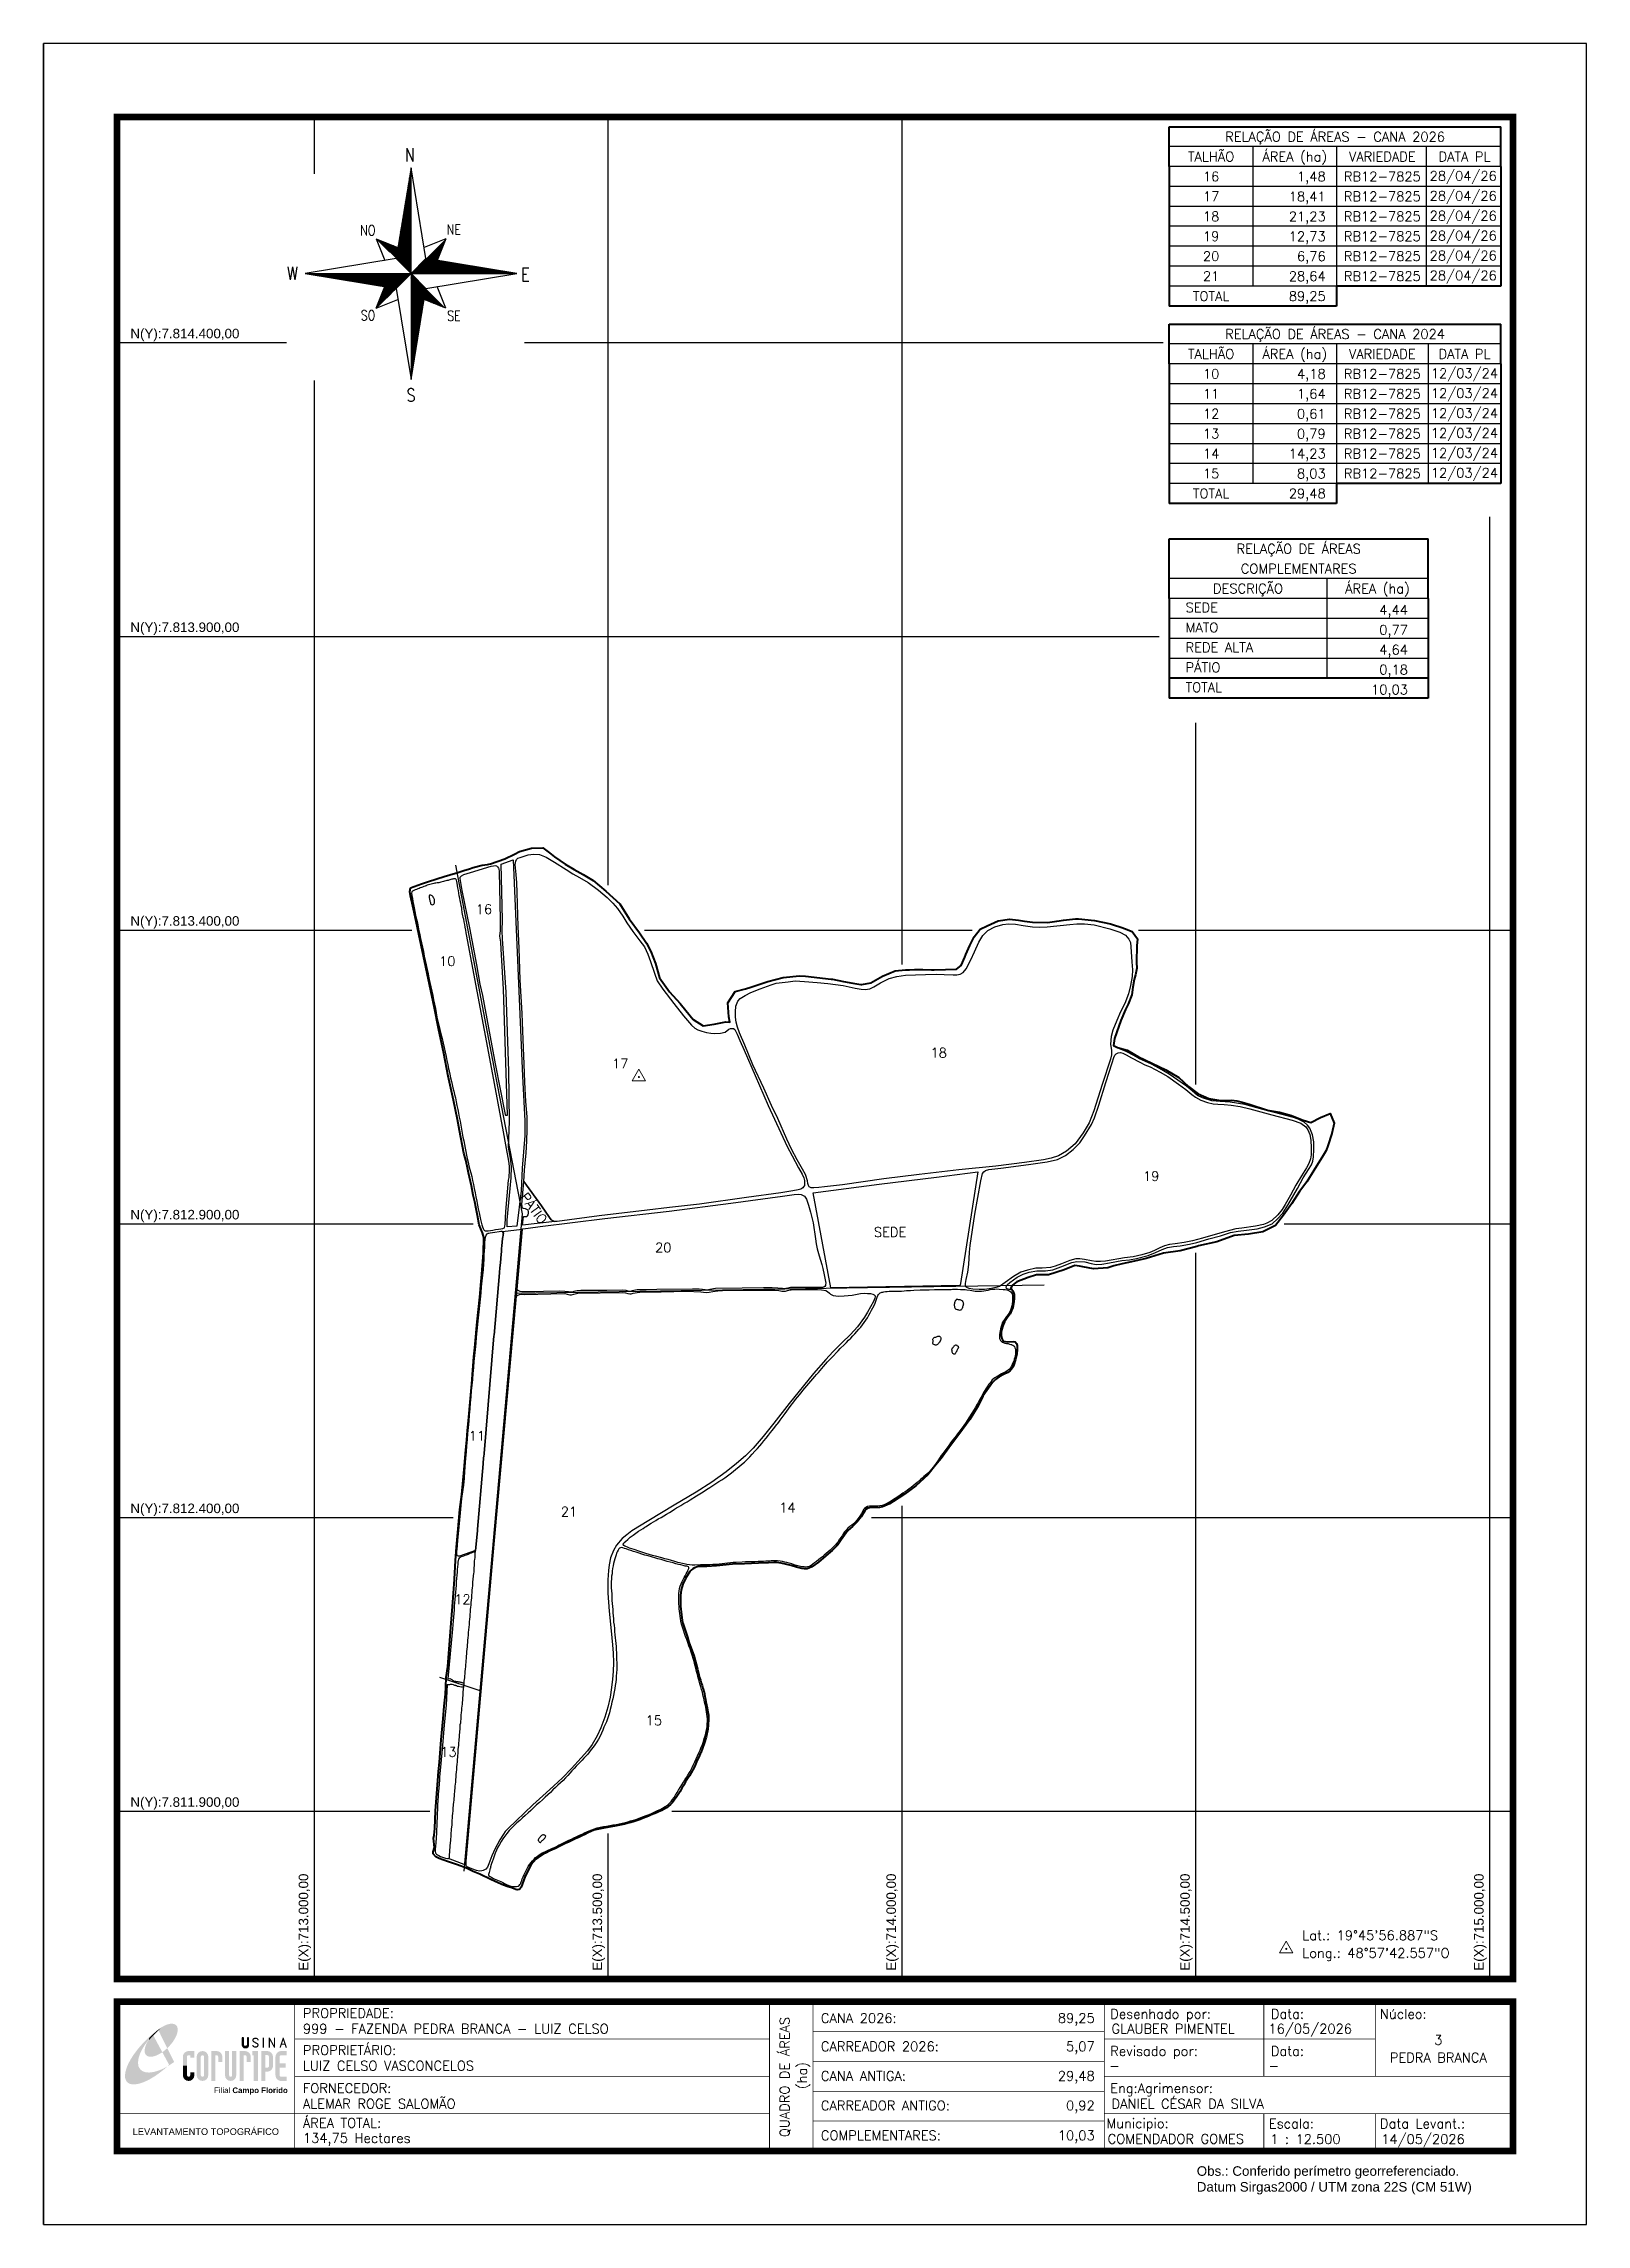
# Model space of a CAD drawing. Header units: millimetres. Extents: x 712540 to 715165, y 7811197 to 7814909.
import ezdxf
from ezdxf.enums import TextEntityAlignment as Align

# ---------------------------------------------------------------- set-up
doc = ezdxf.new("R2010")
doc.units = ezdxf.units.MM
doc.linetypes.add('LIN0', pattern=[0])
for name, color, linetype in [('0114000999', 1, 'Continuous'), ('0114000999010', 5, 'Continuous'), ('0114000999011', 5, 'Continuous'), ('0114000999012', 5, 'Continuous'), ('0114000999013', 5, 'Continuous'), ('0114000999014', 5, 'Continuous'), ('0114000999015', 5, 'Continuous'), ('0114000999016', 5, 'Continuous'), ('0114000999017', 5, 'Continuous'), ('0114000999018', 5, 'Continuous'), ('0114000999019', 5, 'Continuous'), ('0114000999020', 5, 'Continuous'), ('0114000999021', 5, 'Continuous'), ('MALHA', 8, 'Continuous'), ('MARGEM', 5, 'Continuous'), ('MATO', 3, 'Continuous'), ('PATIO', 7, 'Continuous'), ('QUADRO_DE_AREAS_CANA_2026', 7, 'Continuous'), ('QUADRO_DE_AREAS_CANA_ANTIGA', 7, 'Continuous'), ('QUADRO_DE_AREAS_COMPLEMENTARES', 7, 'Continuous'), ('REDE_DE_LUZ', 6, 'Continuous'), ('SEDE', 7, 'Continuous'), ('SETA_NORTE', 3, 'Continuous'), ('TEXTO', 7, 'Continuous')]:
    doc.layers.add(name, color=color, linetype=linetype)
doc.styles.add('ARIAL', font='arial.ttf')
doc.styles.add('marcelo', font='arial.ttf')
doc.styles.add('ROMANS', font='romans')
doc.styles.add('Simplex', font='simplex.shx')
doc.styles.get("Standard").update_dxf_attribs({"font": 'arial.ttf'})

msp = doc.modelspace()

# ---------------------------------------------------------------- texts
at = {"layer": 'MALHA'}
for s, p in [('N(Y):7.814.400,00', (712687.4, 7814402.5, -676.6)), ('N(Y):7.813.900,00', (712687.4, 7813902.5, -676.6)), ('N(Y):7.813.400,00', (712687.4, 7813402.5, -676.6)), ('N(Y):7.812.900,00', (712687.4, 7812902.5, -676.6)), ('N(Y):7.812.400,00', (712687.4, 7812402.5, -676.6)), ('N(Y):7.811.900,00', (712687.4, 7811902.5, -676.6))]:
    msp.add_text(s, height=16.25, dxfattribs=at).set_placement(p, align=Align.BOTTOM_LEFT)
for s, p in [('E(X):713.000,00', (712994.9, 7811628.4, -676.6)), ('E(X):713.500,00', (713494.9, 7811628.4, -676.6)), ('E(X):714.000,00', (713994.9, 7811628.4, -676.6)), ('E(X):714.500,00', (714494.9, 7811628.4, -676.6)), ('E(X):715.000,00', (714994.9, 7811628.4, -676.6))]:
    msp.add_text(s, height=16.25, rotation=90, dxfattribs=at).set_placement(p, align=Align.BOTTOM_LEFT)
at = {"layer": 'MARGEM', "color": 7, "linetype": 'Continuous', "lineweight": 9}
for s, style, p in [('PROPRIEDADE:', 'Simplex', (712981, 7811564.3, -676.6)), ('Desenhado por:', 'Simplex', (714354.7, 7811563, -676.6)), ('Data:', 'Simplex', (714628, 7811563, -676.6)), ('Núcleo:', 'Simplex', (714813.6, 7811563, -676.6)), ('PROPRIETÁRIO:', 'Simplex', (712981, 7811501.3, -676.6)), ('Revisado por:', 'Simplex', (714354.7, 7811499.8, -676.6)), ('Data:', 'Simplex', (714628, 7811499.8, -676.6)), ('FORNECEDOR:', 'Simplex', (712981, 7811436.5, -676.6)), ('Eng:Agrimensor:', 'Simplex', (714354.7, 7811436.5, -676.6)), ('ÁREA TOTAL:', 'Simplex', (712981, 7811377.3, -676.6)), ('Municipio:', 'Simplex', (714348.2, 7811376.7, -676.6)), ('Escala:', 'Simplex', (714624.7, 7811376.3, -676.6)), ('Data Levant.:', 'Simplex', (714813.6, 7811376.3, -676.6)), ('Obs.: Conferido perímetro georreferenciado.', 'marcelo', (714501.9, 7811295.5, -676.6)), ('Datum Sirgas2000 / UTM zona 22S (CM 51W)', 'marcelo', (714501.9, 7811268.6, -676.6))]:
    msp.add_text(s, height=16.25, dxfattribs=dict(at, style=style)).set_placement(p, align=Align.TOP_LEFT)
at = {"layer": 'MARGEM', "color": 7, "linetype": 'Continuous', "style": 'Simplex'}
for s, p in [('QUADRO DE ÁREAS', (713800.7, 7811447.4, -676.6)), ('(ha)', (713830.3, 7811449.9, -676.6))]:
    msp.add_text(s, height=16.25, rotation=90, dxfattribs=at).set_placement(p, align=Align.MIDDLE_CENTER)
for s, height, p in [('CANA 2026:', 16.25, (713862.3, 7811555.8, -676.6)), ('999 - FAZENDA PEDRA BRANCA - LUIZ CELSO', 16.25, (712981, 7811537.8, -676.6)), ('GLAUBER PIMENTEL', 16.25, (714356.8, 7811537.8, -676.6)), ('16/05/2026', 16.25, (714623.9, 7811537.8, -676.6)), ('LUIZ CELSO VASCONCELOS', 16.25, (712981, 7811474.8, -676.6)), ('CARREADOR 2026:', 16.25, (713862.3, 7811507.7, -676.6)), ('CANA ANTIGA:', 16.25, (713862.3, 7811457.4, -676.6)), ('-', 16.2, (714352.7, 7811474.8, -676.6)), ('-', 16.2, (714623.9, 7811474.8, -676.6)), ('ALEMAR ROGE SALOMÃO', 16.25, (712981, 7811410, -676.6)), ('CARREADOR ANTIGO:', 16.25, (713862.3, 7811407, -676.6)), ('DANIEL CÉSAR DA SILVA', 16.25, (714356.8, 7811410, -676.6)), ('134,75 Hectares', 16.25, (712981, 7811351.7, -676.6)), ('COMPLEMENTARES:', 16.25, (713862.3, 7811356.2, -676.6)), ('COMENDADOR GOMES', 16.25, (714350.3, 7811350.2, -676.6)), ('1 : 12.500', 16.25, (714626.8, 7811349.8, -676.6)), ('14/05/2026', 16.25, (714815.7, 7811349.8, -676.6))]:
    msp.add_text(s, height=height, dxfattribs=at).set_placement(p, align=Align.TOP_LEFT)
for s, p in [('89,25', (714328.2, 7811555.8, -676.6)), ('5,07', (714328.2, 7811507.7, -676.6)), ('29,48', (714328.2, 7811457.4, -676.6)), ('0,92', (714328.2, 7811407, -676.6)), ('10,03', (714328.2, 7811356.2, -676.6))]:
    msp.add_text(s, height=16.25, dxfattribs=at).set_placement(p, align=Align.TOP_RIGHT)
for s, height, p in [('3', 16.2, (714912.9, 7811510.5, -676.6)), ('PEDRA BRANCA', 16.25, (714912.9, 7811480.5, -676.6))]:
    msp.add_text(s, height=height, dxfattribs=at).set_placement(p, align=Align.MIDDLE_CENTER)
at = {"layer": 'MARGEM', "color": 7, "linetype": 'ByBlock'}
msp.add_text('LEVANTAMENTO TOPOGRÁFICO', height=11.25, dxfattribs=at).set_placement((712815.8, 7811354.5, -676.6), align=Align.MIDDLE_CENTER)
at = {"layer": 'QUADRO_DE_AREAS_CANA_2026', "linetype": 'Continuous', "style": 'Simplex'}
for s, p in [('RELAÇÃO DE ÁREAS - CANA 2026', (714737.2, 7814750.6)), ('TALHÃO', (714526.3, 7814716.7)), ('ÁREA (ha)', (714668.6, 7814716.7)), ('VARIEDADE', (714817.6, 7814716.7)), ('DATA PL', (714957.4, 7814716.7)), ('16', (714526.3, 7814682.8)), ('RB12-7825', (714817.6, 7814682.8)), ('28/04/26', (714955.3, 7814683.9)), ('17', (714526.3, 7814648.9)), ('RB12-7825', (714817.6, 7814648.9)), ('28/04/26', (714955.3, 7814650)), ('28/04/26', (714955.3, 7814616)), ('18', (714526.3, 7814614.9)), ('RB12-7825', (714817.6, 7814614.9)), ('28/04/26', (714955.3, 7814582.1)), ('20', (714526.3, 7814547.1)), ('19', (714526.3, 7814581)), ('RB12-7825', (714817.6, 7814581)), ('RB12-7825', (714817.6, 7814547.1)), ('28/04/26', (714955.3, 7814548.2)), ('21', (714526.3, 7814513.2)), ('RB12-7825', (714817.6, 7814513.2)), ('28/04/26', (714955.3, 7814514.3)), ('TOTAL', (714526.3, 7814479.2))]:
    msp.add_text(s, height=16.25, dxfattribs=at).set_placement(p, align=Align.MIDDLE_CENTER)
for s, p in [('1,48', (714721.2, 7814674.6)), ('18,41', (714721.2, 7814640.7)), ('21,23', (714721.2, 7814606.7)), ('12,73', (714721.2, 7814572.8)), ('6,76', (714721.2, 7814538.9)), ('28,64', (714721.2, 7814504.9)), ('89,25', (714721.2, 7814471))]:
    msp.add_text(s, height=16.25, dxfattribs=at).set_placement(p, align=Align.RIGHT)
at = {"layer": 'QUADRO_DE_AREAS_CANA_ANTIGA', "linetype": 'Continuous', "style": 'Simplex'}
for s, p in [('RELAÇÃO DE ÁREAS - CANA 2024', (714737.2, 7814414.6)), ('TALHÃO', (714526.3, 7814380.7)), ('ÁREA (ha)', (714668.6, 7814380.7)), ('VARIEDADE', (714817.6, 7814380.7)), ('DATA PL', (714957.4, 7814380.7)), ('10', (714526.3, 7814346.8)), ('RB12-7825', (714817.6, 7814346.8)), ('12/03/24', (714957.3, 7814347.9)), ('11', (714526.3, 7814312.9)), ('RB12-7825', (714817.6, 7814312.9)), ('12/03/24', (714957.3, 7814314)), ('12', (714526.3, 7814278.9)), ('RB12-7825', (714817.6, 7814278.9)), ('12/03/24', (714957.3, 7814280)), ('12/03/24', (714957.3, 7814246.1)), ('13', (714526.3, 7814245)), ('14', (714526.3, 7814211.1)), ('RB12-7825', (714817.6, 7814245)), ('RB12-7825', (714817.6, 7814211.1)), ('12/03/24', (714957.3, 7814212.2)), ('15', (714526.3, 7814177.2)), ('RB12-7825', (714817.6, 7814177.2)), ('12/03/24', (714957.3, 7814178.3)), ('TOTAL', (714526.3, 7814143.2))]:
    msp.add_text(s, height=16.25, dxfattribs=at).set_placement(p, align=Align.MIDDLE_CENTER)
for s, p in [('4,18', (714721.2, 7814338.6)), ('1,64', (714721.2, 7814304.7)), ('0,61', (714721.2, 7814270.7)), ('14,23', (714721.2, 7814202.9)), ('0,79', (714721.2, 7814236.8)), ('8,03', (714721.2, 7814168.9)), ('29,48', (714721.2, 7814135))]:
    msp.add_text(s, height=16.25, dxfattribs=at).set_placement(p, align=Align.RIGHT)
at = {"layer": 'QUADRO_DE_AREAS_COMPLEMENTARES', "linetype": 'Continuous', "style": 'Simplex'}
for s, p in [('RELAÇÃO DE ÁREAS', (714675.3, 7814049.1)), ('COMPLEMENTARES', (714675.3, 7814015.2)), ('DESCRIÇÃO', (714589.1, 7813981.3)), ('ÁREA (ha)', (714809.3, 7813981.3))]:
    msp.add_text(s, height=16.25, dxfattribs=at).set_placement(p, align=Align.MIDDLE_CENTER)
for s, p in [('SEDE', (714482.9, 7813949)), ('MATO', (714482.9, 7813915.1)), ('REDE ALTA', (714482.9, 7813881.2)), ('PÁTIO', (714482.9, 7813847.2)), ('TOTAL', (714482.9, 7813813.3))]:
    msp.add_text(s, height=16.25, dxfattribs=at).set_placement(p, align=Align.MIDDLE_LEFT)
for s, p in [('4,44', (714861.2, 7813937)), ('0,77', (714861.2, 7813903)), ('4,64', (714861.2, 7813869.1)), ('0,18', (714861.2, 7813835.2)), ('10,03', (714861.2, 7813801.2))]:
    msp.add_text(s, height=16.25, dxfattribs=at).set_placement(p, align=Align.RIGHT)
at = {"layer": 'TEXTO', "linetype": 'Continuous', "style": 'Simplex'}
for s, p in [('16', (713289.1, 7813435.4)), ('10', (713226.7, 7813347.1)), ('17', (713521, 7813172.9)), ('18', (714062.8, 7813191.2)), ('19', (714424.3, 7812981)), ('SEDE', (713980, 7812885.8)), ('20', (713594.1, 7812859.6)), ('11', (713276.9, 7812539)), ('21', (713433.8, 7812409.9)), ('14', (713805.3, 7812416.8)), ('12', (713252.3, 7812260.7)), ('15', (713578.1, 7812054.5)), ('13', (713228.6, 7812000.8))]:
    msp.add_text(s, height=16.25, dxfattribs=at).set_placement(p, align=Align.MIDDLE_CENTER)
msp.add_text('PÁTIO', height=16.25, rotation=306.3986, dxfattribs=at).set_placement((713373.8, 7812926.4), align=Align.MIDDLE_CENTER)
at = {"layer": 'TEXTO', "linetype": 'ByBlock', "style": 'Simplex'}
for s, p in [('Lat.: 19°45\'56.887"S', (714681.4, 7811680.5, 144.3)), ('Long.: 48°57\'42.557"O', (714681.4, 7811650.4, 144.3))]:
    msp.add_text(s, height=16.25, dxfattribs=at).set_placement(p)

# ---------------------------------------------------------------- blocks, each defined once
blk = doc.blocks.new('A$C309442C0')
at = {"layer": 'SETA_NORTE', "linetype": 'Continuous'}
h = blk.add_hatch(dxfattribs=at)
h.set_pattern_fill('ANSI31', color=256, scale=0.1375, angle=-90, style=0)
h.set_pattern_definition([(315, (-215853.3434, 13873.16845), (0.3086963042, 0.3086963042), [])])
h.paths.add_polyline_path([(73.5, 97.4), (74.7, 104.9), (60, 110.8)])
h = blk.add_hatch(dxfattribs=at)
h.set_pattern_fill('ANSI31', color=256, scale=0.1375, angle=180, style=0)
h.set_pattern_definition([(225, (13869.59828, 216024.21475), (0.3086963042, -0.3086963042), [])])
h.paths.add_polyline_path([(93.8, 97.4), (101.4, 96.2), (107.3, 110.8)])
h = blk.add_hatch(dxfattribs=at)
h.set_pattern_fill('ANSI31', color=256, scale=0.1375, style=0)
h.set_pattern_definition([(45, (-13702.2971, -215849.77324), (-0.3086963042, 0.3086963042), [])])
h.paths.add_polyline_path([(73.5, 77), (65.9, 78.3), (60, 63.6)])
h = blk.add_hatch(dxfattribs=at)
h.set_pattern_fill('ANSI31', color=256, scale=0.1375, angle=90, style=0)
h.set_pattern_definition([(135, (216020.6446, -13698.72693), (-0.3086963042, -0.3086963042), [])])
h.paths.add_polyline_path([(93.8, 77), (92.6, 69.5), (107.3, 63.6)])
for p, q in [((81.6, 146.8), (83.7, 148.9)), ((81.7, 147.6), (83.7, 149.5)), ((81.8, 148.3), (83.7, 150.1)), ((82, 149.1), (83.7, 150.8)), ((82.1, 149.9), (83.7, 151.4)), ((82.2, 150.6), (83.7, 152.1)), ((82.3, 151.4), (83.7, 152.7)), ((82.5, 152.2), (83.7, 153.3)), ((82.6, 152.9), (83.7, 154)), ((82.7, 153.7), (83.7, 154.6)), ((82.9, 154.4), (83.7, 155.2)), ((83, 155.2), (83.7, 155.9)), ((83.1, 156), (83.7, 156.5)), ((83.2, 156.7), (83.7, 157.2)), ((83.4, 157.5), (83.7, 157.8)), ((83.5, 158.3), (83.7, 158.4)), ((83.6, 159), (83.7, 159.1)), ((78.7, 129.3), (83.7, 134.2)), ((78.8, 130), (83.7, 134.9)), ((79, 130.8), (83.7, 135.5)), ((79.1, 131.6), (83.7, 136.1)), ((79.2, 132.3), (83.7, 136.8)), ((79.3, 133.1), (83.7, 137.4)), ((79.5, 133.8), (83.7, 138)), ((79.6, 134.6), (83.7, 138.7)), ((79.7, 135.4), (83.7, 139.3)), ((79.8, 136.1), (83.7, 140)), ((80, 136.9), (83.7, 140.6)), ((80.1, 137.7), (83.7, 141.2)), ((80.2, 138.4), (83.7, 141.9)), ((80.3, 139.2), (83.7, 142.5)), ((80.5, 139.9), (83.7, 143.1)), ((80.6, 140.7), (83.7, 143.8)), ((80.7, 141.5), (83.7, 144.4)), ((80.8, 142.2), (83.7, 145)), ((81, 143), (83.7, 145.7)), ((81.1, 143.8), (83.7, 146.3)), ((81.2, 144.5), (83.7, 147)), ((81.3, 145.3), (83.7, 147.6)), ((81.5, 146.1), (83.7, 148.2)), ((75.7, 111), (83.7, 118.9)), ((75.8, 111.7), (83.7, 119.6)), ((75.9, 112.5), (83.7, 120.2)), ((76.1, 113.3), (83.7, 120.8)), ((76.2, 114), (83.7, 121.5)), ((76.3, 114.8), (83.7, 122.1)), ((76.4, 115.5), (83.7, 122.8)), ((76.6, 116.3), (83.7, 123.4)), ((76.7, 117.1), (83.7, 124)), ((76.8, 117.8), (83.7, 124.7)), ((76.9, 118.6), (83.7, 125.3)), ((77.1, 119.4), (83.7, 125.9)), ((77.2, 120.1), (83.7, 126.6)), ((77.3, 120.9), (83.7, 127.2)), ((77.4, 121.6), (83.7, 127.8)), ((77.6, 122.4), (83.7, 128.5)), ((77.7, 123.2), (83.7, 129.1)), ((77.8, 123.9), (83.7, 129.8)), ((78, 124.7), (83.7, 130.4)), ((78.1, 125.5), (83.7, 131)), ((78.2, 126.2), (83.7, 131.7)), ((78.3, 127), (83.7, 132.3)), ((78.5, 127.7), (83.7, 132.9)), ((78.6, 128.5), (83.7, 133.6)), ((60, 110.8), (74.7, 104.9)), ((60, 110.8), (65.9, 96.2)), ((73.5, 97.3), (83.7, 107.5)), ((73.6, 98), (83.7, 108.1)), ((73.7, 98.8), (83.7, 108.7)), ((73.8, 99.5), (83.7, 109.4)), ((73.8, 97), (83.7, 106.8)), ((73.9, 100.3), (83.7, 110)), ((74.1, 101.1), (83.7, 110.6)), ((74.2, 101.8), (83.7, 111.3)), ((74.2, 96.7), (83.7, 106.2)), ((74.3, 102.6), (83.7, 111.9)), ((74.4, 103.3), (83.7, 112.6)), ((74.5, 96.4), (83.7, 105.6)), ((74.6, 104.1), (83.7, 113.2)), ((74.7, 104.9), (83.7, 113.8)), ((74.8, 105.6), (83.7, 114.5)), ((74.8, 96.1), (83.7, 104.9)), ((74.9, 106.4), (83.7, 115.1)), ((75.1, 107.2), (83.7, 115.7)), ((75.1, 95.7), (83.7, 104.3)), ((75.2, 107.9), (83.7, 116.4)), ((75.3, 108.7), (83.7, 117)), ((75.4, 109.4), (83.7, 117.7)), ((75.6, 110.2), (83.7, 118.3)), ((107.3, 110.8), (92.6, 104.9)), ((107.3, 110.8), (101.4, 96.2)), ((75.4, 95.4), (83.7, 103.6)), ((75.8, 95.1), (83.7, 103)), ((76.1, 94.8), (83.7, 102.4)), ((76.4, 94.5), (83.7, 101.7)), ((76.7, 94.2), (83.7, 101.1)), ((77, 93.8), (83.7, 100.5)), ((77.4, 93.5), (83.7, 99.8)), ((77.7, 93.2), (83.7, 99.2)), ((78, 92.9), (83.7, 98.5)), ((78.3, 92.6), (83.7, 97.9)), ((78.6, 92.2), (83.7, 97.3)), ((78.9, 91.9), (83.7, 96.6)), ((79.3, 91.6), (83.7, 96)), ((79.6, 91.3), (83.7, 95.4)), ((79.9, 91), (83.7, 94.7)), ((80.2, 90.7), (83.7, 94.1)), ((80.5, 90.3), (83.7, 93.4)), ((80.9, 90), (83.7, 92.8)), ((81.2, 89.7), (83.7, 92.2)), ((81.5, 89.4), (83.7, 91.5)), ((81.8, 89.1), (83.7, 90.9)), ((82.1, 88.7), (83.7, 90.3)), ((82.4, 88.4), (83.7, 89.6)), ((83.8, 87.2), (94, 97.4)), ((84.4, 87.2), (94.5, 97.3)), ((85.1, 87.2), (95.1, 97.2)), ((85.7, 87.2), (95.6, 97.1)), ((86.3, 87.2), (96.2, 97)), ((87, 87.2), (96.7, 96.9)), ((87.6, 87.2), (97.2, 96.9)), ((88.3, 87.2), (97.8, 96.8)), ((88.9, 87.2), (98.3, 96.7)), ((89.5, 87.2), (98.9, 96.6)), ((90.2, 87.2), (99.4, 96.5)), ((90.8, 87.2), (100, 96.4)), ((91.4, 87.2), (100.5, 96.3)), ((92.1, 87.2), (101.1, 96.2)), ((92.7, 87.2), (101.6, 96.1)), ((93.4, 87.2), (102.2, 96)), ((94, 87.2), (102.7, 96)), ((94.6, 87.2), (103.3, 95.9)), ((95.3, 87.2), (103.8, 95.8)), ((95.9, 87.2), (104.4, 95.7)), ((96.5, 87.2), (104.9, 95.6)), ((97.2, 87.2), (105.5, 95.5)), ((97.8, 87.2), (106, 95.4)), ((98.4, 87.2), (106.5, 95.3)), ((99.1, 87.2), (107.1, 95.2)), ((99.7, 87.2), (107.6, 95.1)), ((100.4, 87.2), (108.2, 95.1)), ((101, 87.2), (108.7, 95)), ((101.6, 87.2), (109.3, 94.9)), ((102.3, 87.2), (109.8, 94.8)), ((102.9, 87.2), (110.4, 94.7)), ((103.5, 87.2), (110.9, 94.6)), ((104.2, 87.2), (111.5, 94.5)), ((104.8, 87.2), (112, 94.4)), ((105.5, 87.2), (112.6, 94.3)), ((106.1, 87.2), (113.1, 94.2)), ((106.7, 87.2), (113.7, 94.1)), ((107.4, 87.2), (114.2, 94.1)), ((108, 87.2), (114.8, 94)), ((108.6, 87.2), (115.3, 93.9)), ((109.3, 87.2), (115.8, 93.8)), ((109.9, 87.2), (116.4, 93.7)), ((110.6, 87.2), (116.9, 93.6)), ((111.2, 87.2), (117.5, 93.5)), ((111.8, 87.2), (118, 93.4)), ((112.5, 87.2), (118.6, 93.3)), ((113.1, 87.2), (119.1, 93.2)), ((113.7, 87.2), (119.7, 93.2)), ((114.4, 87.2), (120.2, 93.1)), ((115, 87.2), (120.8, 93)), ((115.6, 87.2), (121.3, 92.9)), ((116.3, 87.2), (121.9, 92.8)), ((116.9, 87.2), (122.4, 92.7)), ((117.6, 87.2), (123, 92.6)), ((118.2, 87.2), (123.5, 92.5)), ((118.8, 87.2), (124, 92.4)), ((119.5, 87.2), (124.6, 92.3)), ((120.1, 87.2), (125.1, 92.3)), ((120.7, 87.2), (125.7, 92.2)), ((121.4, 87.2), (126.2, 92.1)), ((122, 87.2), (126.8, 92)), ((122.7, 87.2), (127.3, 91.9)), ((123.3, 87.2), (127.9, 91.8)), ((123.9, 87.2), (128.4, 91.7)), ((124.6, 87.2), (129, 91.6)), ((125.2, 87.2), (129.5, 91.5)), ((125.8, 87.2), (130.1, 91.4)), ((126.5, 87.2), (130.6, 91.4)), ((127.1, 87.2), (131.2, 91.3)), ((127.8, 87.2), (131.7, 91.2)), ((128.4, 87.2), (132.3, 91.1)), ((129, 87.2), (132.8, 91)), ((129.7, 87.2), (133.3, 90.9)), ((130.3, 87.2), (133.9, 90.8)), ((130.9, 87.2), (134.4, 90.7)), ((131.6, 87.2), (135, 90.6)), ((132.2, 87.2), (135.5, 90.5)), ((132.8, 87.2), (136.1, 90.5)), ((133.5, 87.2), (136.6, 90.4)), ((134.1, 87.2), (137.2, 90.3)), ((134.8, 87.2), (137.7, 90.2)), ((135.4, 87.2), (138.3, 90.1)), ((136, 87.2), (138.8, 90)), ((136.7, 87.2), (139.4, 89.9)), ((137.3, 87.2), (139.9, 89.8)), ((137.9, 87.2), (140.5, 89.7)), ((138.6, 87.2), (141, 89.6)), ((139.2, 87.2), (141.6, 89.6)), ((139.9, 87.2), (142.1, 89.5)), ((140.5, 87.2), (142.6, 89.4)), ((141.1, 87.2), (143.2, 89.3)), ((141.8, 87.2), (143.7, 89.2)), ((142.4, 87.2), (144.3, 89.1)), ((11.8, 87.2), (11.8, 87.2)), ((12.3, 87.1), (12.4, 87.2)), ((12.9, 87), (13.1, 87.2)), ((13.4, 86.9), (13.7, 87.2)), ((14, 86.8), (14.4, 87.2)), ((14.5, 86.7), (15, 87.2)), ((15.1, 86.6), (15.6, 87.2)), ((15.6, 86.6), (16.3, 87.2)), ((16.2, 86.5), (16.9, 87.2)), ((16.7, 86.4), (17.5, 87.2)), ((17.2, 86.3), (18.2, 87.2)), ((17.8, 86.2), (18.8, 87.2)), ((18.3, 86.1), (19.5, 87.2)), ((18.9, 86), (20.1, 87.2)), ((19.4, 85.9), (20.7, 87.2)), ((20, 85.8), (21.4, 87.2)), ((20.5, 85.7), (22, 87.2)), ((21.1, 85.7), (22.6, 87.2)), ((21.6, 85.6), (23.3, 87.2)), ((22.2, 85.5), (23.9, 87.2)), ((22.7, 85.4), (24.6, 87.2)), ((23.3, 85.3), (25.2, 87.2)), ((23.8, 85.2), (25.8, 87.2)), ((24.4, 85.1), (26.5, 87.2)), ((24.9, 85), (27.1, 87.2)), ((25.5, 84.9), (27.7, 87.2)), ((26, 84.8), (28.4, 87.2)), ((26.5, 84.8), (29, 87.2)), ((27.1, 84.7), (29.6, 87.2)), ((27.6, 84.6), (30.3, 87.2)), ((28.2, 84.5), (30.9, 87.2)), ((28.7, 84.4), (31.6, 87.2)), ((29.3, 84.3), (32.2, 87.2)), ((29.8, 84.2), (32.8, 87.2)), ((30.4, 84.1), (33.5, 87.2)), ((30.9, 84), (34.1, 87.2)), ((31.5, 83.9), (34.7, 87.2)), ((32, 83.9), (35.4, 87.2)), ((32.6, 83.8), (36, 87.2)), ((33.1, 83.7), (36.7, 87.2)), ((33.7, 83.6), (37.3, 87.2)), ((34.2, 83.5), (37.9, 87.2)), ((34.7, 83.4), (38.6, 87.2)), ((35.3, 83.3), (39.2, 87.2)), ((35.8, 83.2), (39.8, 87.2)), ((36.4, 83.1), (40.5, 87.2)), ((36.9, 83), (41.1, 87.2)), ((37.5, 83), (41.8, 87.2)), ((38, 82.9), (42.4, 87.2)), ((38.6, 82.8), (43, 87.2)), ((39.1, 82.7), (43.7, 87.2)), ((39.7, 82.6), (44.3, 87.2)), ((40.2, 82.5), (44.9, 87.2)), ((40.8, 82.4), (45.6, 87.2)), ((41.3, 82.3), (46.2, 87.2)), ((41.9, 82.2), (46.8, 87.2)), ((42.4, 82.1), (47.5, 87.2)), ((43, 82.1), (48.1, 87.2)), ((43.5, 82), (48.8, 87.2)), ((44, 81.9), (49.4, 87.2)), ((44.6, 81.8), (50, 87.2)), ((45.1, 81.7), (50.7, 87.2)), ((45.7, 81.6), (51.3, 87.2)), ((46.2, 81.5), (51.9, 87.2)), ((46.8, 81.4), (52.6, 87.2)), ((47.3, 81.3), (53.2, 87.2)), ((47.9, 81.2), (53.9, 87.2)), ((48.4, 81.2), (54.5, 87.2)), ((49, 81.1), (55.1, 87.2)), ((49.5, 81), (55.8, 87.2)), ((50.1, 80.9), (56.4, 87.2)), ((50.6, 80.8), (57, 87.2)), ((51.2, 80.7), (57.7, 87.2)), ((51.7, 80.6), (58.3, 87.2)), ((52.3, 80.5), (59, 87.2)), ((52.8, 80.4), (59.6, 87.2)), ((53.3, 80.3), (60.2, 87.2)), ((53.9, 80.3), (60.9, 87.2)), ((54.4, 80.2), (61.5, 87.2)), ((55, 80.1), (62.1, 87.2)), ((55.5, 80), (62.8, 87.2)), ((56.1, 79.9), (63.4, 87.2)), ((56.6, 79.8), (64, 87.2)), ((57.2, 79.7), (64.7, 87.2)), ((57.7, 79.6), (65.3, 87.2)), ((58.3, 79.5), (66, 87.2)), ((58.8, 79.4), (66.6, 87.2)), ((59.4, 79.4), (67.2, 87.2)), ((59.9, 79.3), (67.9, 87.2)), ((83.7, 87.2), (60, 63.6)), ((60, 63.6), (65.9, 78.3)), ((60.5, 79.2), (68.5, 87.2)), ((61, 79.1), (69.1, 87.2)), ((61.5, 79), (69.8, 87.2)), ((62.1, 78.9), (70.4, 87.2)), ((62.6, 78.8), (71.1, 87.2)), ((63.2, 78.7), (71.7, 87.2)), ((63.7, 78.6), (72.3, 87.2)), ((64.3, 78.5), (73, 87.2)), ((64.8, 78.4), (73.6, 87.2)), ((65.4, 78.4), (74.2, 87.2)), ((65.9, 78.3), (74.9, 87.2)), ((66.5, 78.2), (75.5, 87.2)), ((67, 78.1), (76.2, 87.2)), ((67.6, 78), (76.8, 87.2)), ((68.1, 77.9), (77.4, 87.2)), ((68.7, 77.8), (78.1, 87.2)), ((69.2, 77.7), (78.7, 87.2)), ((69.8, 77.6), (79.3, 87.2)), ((70.3, 77.5), (80, 87.2)), ((70.8, 77.5), (80.6, 87.2)), ((71.4, 77.4), (81.2, 87.2)), ((71.9, 77.3), (81.9, 87.2)), ((72.5, 77.2), (82.5, 87.2)), ((73, 77.1), (83.2, 87.2)), ((82.8, 88.1), (83.7, 89)), ((83.1, 87.8), (83.7, 88.4)), ((83.4, 87.5), (83.7, 87.7)), ((83.7, 87.1), (83.7, 87.1)), ((83.7, 86.4), (84, 86.8)), ((83.7, 85.8), (84.4, 86.5)), ((83.7, 85.2), (84.7, 86.2)), ((83.7, 84.5), (85, 85.9)), ((83.7, 83.9), (85.3, 85.6)), ((83.7, 83.3), (85.6, 85.2)), ((83.7, 82.6), (86, 84.9)), ((83.7, 82), (86.3, 84.6)), ((83.7, 81.3), (86.6, 84.3)), ((83.7, 80.7), (86.9, 84)), ((83.7, 80.1), (87.2, 83.6)), ((83.7, 79.4), (87.5, 83.3)), ((83.7, 78.8), (87.9, 83)), ((83.7, 78.2), (88.2, 82.7)), ((83.7, 77.5), (88.5, 82.4)), ((83.7, 76.9), (88.8, 82.1)), ((83.7, 76.2), (89.1, 81.7)), ((83.7, 75.6), (89.5, 81.4)), ((83.7, 75), (89.8, 81.1)), ((83.7, 74.3), (90.1, 80.8)), ((83.7, 73.7), (90.4, 80.5)), ((83.7, 73.1), (90.7, 80.1)), ((83.7, 72.4), (91, 79.8)), ((83.7, 71.8), (91.4, 79.5)), ((83.7, 71.2), (91.7, 79.2)), ((83.7, 70.5), (92, 78.9)), ((83.7, 69.9), (92.3, 78.5)), ((83.7, 69.2), (92.6, 78.2)), ((83.7, 68.6), (93, 77.9)), ((83.7, 68), (93.3, 77.6)), ((83.7, 67.3), (93.6, 77.3)), ((83.7, 66.7), (93.8, 76.9)), ((83.7, 66.1), (93.7, 76.1)), ((83.7, 65.4), (93.6, 75.3)), ((83.7, 64.8), (93.4, 74.6)), ((107.3, 63.6), (101.4, 78.3)), ((143, 87.2), (144.8, 89)), ((143.7, 87.2), (145.4, 88.9)), ((144.3, 87.2), (145.9, 88.8)), ((144.9, 87.2), (146.5, 88.7)), ((145.6, 87.2), (147, 88.7)), ((146.2, 87.2), (147.6, 88.6)), ((146.9, 87.2), (148.1, 88.5)), ((147.5, 87.2), (148.7, 88.4)), ((148.1, 87.2), (149.2, 88.3)), ((148.8, 87.2), (149.8, 88.2)), ((149.4, 87.2), (150.3, 88.1)), ((150, 87.2), (150.8, 88)), ((150.7, 87.2), (151.4, 87.9)), ((151.3, 87.2), (151.9, 87.8)), ((152, 87.2), (152.5, 87.8)), ((152.6, 87.2), (153, 87.7)), ((153.2, 87.2), (153.6, 87.6)), ((153.9, 87.2), (154.1, 87.5)), ((154.5, 87.2), (154.7, 87.4)), ((155.1, 87.2), (155.2, 87.3)), ((60, 63.6), (74.7, 69.5)), ((83.7, 64.1), (93.3, 73.8)), ((83.7, 63.5), (93.2, 73)), ((83.7, 62.9), (93.1, 72.3)), ((83.7, 62.2), (92.9, 71.5)), ((83.7, 61.6), (92.8, 70.8)), ((83.7, 61), (92.7, 70)), ((83.7, 60.3), (92.6, 69.2)), ((83.7, 59.7), (92.4, 68.5)), ((83.7, 59), (92.3, 67.7)), ((83.7, 58.4), (92.2, 66.9)), ((83.7, 57.8), (92.1, 66.2)), ((83.7, 57.1), (91.9, 65.4)), ((83.7, 56.5), (91.8, 64.7)), ((83.7, 55.9), (91.7, 63.9)), ((83.7, 55.2), (91.6, 63.1)), ((83.7, 54.6), (91.4, 62.4)), ((83.7, 54), (91.3, 61.6)), ((83.7, 53.3), (91.2, 60.8)), ((83.7, 52.7), (91.1, 60.1)), ((107.3, 63.6), (92.6, 69.5)), ((83.7, 52), (90.9, 59.3)), ((83.7, 51.4), (90.8, 58.6)), ((83.7, 50.8), (90.7, 57.8)), ((83.7, 50.1), (90.5, 57)), ((83.7, 49.5), (90.4, 56.3)), ((83.7, 48.9), (90.3, 55.5)), ((83.7, 48.2), (90.2, 54.7)), ((83.7, 47.6), (90, 54)), ((83.7, 46.9), (89.9, 53.2)), ((83.7, 46.3), (89.8, 52.5)), ((83.7, 45.7), (89.7, 51.7)), ((83.7, 45), (89.5, 50.9)), ((83.7, 44.4), (89.4, 50.2)), ((83.7, 43.8), (89.3, 49.4)), ((83.7, 43.1), (89.2, 48.6)), ((83.7, 42.5), (89, 47.9)), ((83.7, 41.8), (88.9, 47.1)), ((83.7, 41.2), (88.8, 46.3)), ((83.7, 40.6), (88.7, 45.6)), ((83.7, 39.9), (88.5, 44.8)), ((83.7, 39.3), (88.4, 44.1)), ((83.7, 38.7), (88.3, 43.3)), ((83.7, 38), (88.2, 42.5)), ((83.7, 37.4), (88, 41.8)), ((83.7, 36.8), (87.9, 41)), ((83.7, 36.1), (87.8, 40.2)), ((83.7, 35.5), (87.7, 39.5)), ((83.7, 34.8), (87.5, 38.7)), ((83.7, 34.2), (87.4, 38)), ((83.7, 33.6), (87.3, 37.2)), ((83.7, 32.9), (87.2, 36.4)), ((83.7, 32.3), (87, 35.7)), ((83.7, 31.7), (86.9, 34.9)), ((83.7, 31), (86.8, 34.1)), ((83.7, 30.4), (86.7, 33.4)), ((83.7, 29.7), (86.5, 32.6)), ((83.7, 29.1), (86.4, 31.9)), ((83.7, 28.5), (86.3, 31.1)), ((83.7, 27.8), (86.2, 30.3)), ((83.7, 27.2), (86, 29.6)), ((83.7, 26.6), (85.9, 28.8)), ((83.7, 25.9), (85.8, 28)), ((83.7, 25.3), (85.6, 27.3)), ((83.7, 24.6), (85.5, 26.5)), ((83.7, 24), (85.4, 25.8)), ((83.7, 23.4), (85.3, 25)), ((83.7, 22.7), (85.1, 24.2)), ((83.7, 22.1), (85, 23.5)), ((83.7, 21.5), (84.9, 22.7)), ((83.7, 20.8), (84.8, 21.9)), ((83.7, 20.2), (84.6, 21.2)), ((83.7, 19.6), (84.5, 20.4)), ((83.7, 18.9), (84.4, 19.7)), ((83.7, 18.3), (84.3, 18.9)), ((83.7, 17.6), (84.1, 18.1)), ((83.7, 17), (84, 17.4)), ((83.7, 16.4), (83.9, 16.6)), ((83.7, 15.7), (83.8, 15.8))]:
    blk.add_line(p, q, dxfattribs=at)
blk.add_lwpolyline([(93.8, 77), (155.7, 87.2), (93.8, 97.4), (83.7, 159.3), (73.5, 97.4), (11.6, 87.2), (73.5, 77), (83.7, 15.1)], close=True, dxfattribs=at)
for points in [[(83.7, 87.2), (83.7, 159.3)], [(83.7, 87.2), (73.5, 97.4)], [(83.7, 87.2), (93.8, 97.4)], [(11.6, 87.2), (155.7, 87.2)], [(83.7, 87.2), (73.5, 77)], [(83.7, 87.2), (93.8, 77)], [(83.7, 87.2), (83.7, 15.1)]]:
    blk.add_lwpolyline(points, dxfattribs=at)
at = {"layer": 'SETA_NORTE', "color": 7, "lineweight": 30, "style": 'ROMANS', "width": 0.8}
for s, height, p in [('N ', 8.94, (79.5, 163.6)), ('NO', 6.88, (49.1, 113.2)), ('NE', 6.87, (108, 113.7)), ('W', 8.94, (-0.7, 82.9)), ('E', 8.94, (158.6, 82.1)), ('SO', 6.88, (49.5, 55.3)), ('SE', 6.87, (108.3, 55)), ('S', 8.94, (80.6, 0))]:
    blk.add_text(s, height=height, dxfattribs=at).set_placement(p)
blk = doc.blocks.new('A$C78F83FB3')
at = {"layer": 'MARGEM'}
h = blk.add_hatch(color=20, dxfattribs=at)
edge = h.paths.add_edge_path()
edge.add_ellipse((19.49, 23.77), major_axis=(-6.68, -6.67), ratio=0.469426, start_angle=292.73277, end_angle=601.25787)
edge.add_ellipse((22.83, 22.05), major_axis=(12.64, 11.29), ratio=0.457614, start_angle=79.90686, end_angle=107.91393)
edge = h.paths.add_edge_path()
edge.add_ellipse((18.28, 18.7), major_axis=(13.95, 13.59), ratio=0.386848, start_angle=63.96117, end_angle=264.59932)
edge.add_ellipse((22.83, 22.05), major_axis=(12.64, 11.29), ratio=0.457614, start_angle=107.91393, end_angle=245.11815, ccw=False)
edge.add_ellipse((19.49, 23.77), major_axis=(-6.68, -6.67), ratio=0.469426, start_angle=241.25787, end_angle=292.73277, ccw=False)
for color, points in [(20, [(15.46, 26.12), (14.17, 24.81), (14.06, 24.24), (14.39, 23.97), (14.67, 24.54), (19.47, 29.32), (18.48, 28.66), (17.31, 27.78)]), (7, [(58.42, 24.9), (57.9, 24.9), (57.9, 21.73, -0.414214), (57.15, 20.98), (56.84, 20.98, -0.414214), (56.09, 21.73), (56.09, 24.9), (55.57, 24.9), (55.57, 21.73, 0.414214), (56.84, 20.46), (57.15, 20.46, 0.414214), (58.42, 21.73)]), (7, [(61.7, 24.9), (61.23, 24.9, 0.396318), (60.04, 23.78), (60.04, 23.72, 0.151912), (60.39, 22.97), (60.46, 22.92), (62.18, 22), (62.85, 21.83, 0.12407), (62.51, 22.42), (60.75, 23.36, -0.13192), (60.56, 23.77, -0.385578), (61.23, 24.37), (61.7, 24.37, -0.414214), (62.37, 23.7), (62.89, 23.7, 0.414214)]), (7, [(62.37, 23.7), (62.89, 23.7, 0.414214), (61.7, 24.9), (61.23, 24.9, 0.396318), (60.04, 23.78), (60.04, 23.72, 0.151912), (60.39, 22.97), (60.46, 22.92), (62.18, 22), (62.18, 22, -0.131921), (62.37, 21.59, -0.385578), (61.7, 20.98), (61.23, 20.98, -0.414214), (60.56, 21.65), (60.04, 21.65, 0.414214), (61.23, 20.46), (61.7, 20.46, 0.402546), (62.89, 21.61, 0.165292), (62.51, 22.42), (60.75, 23.36, -0.13192), (60.56, 23.77, -0.385578), (61.23, 24.37), (61.7, 24.37, -0.414214)]), (7, [(30.97, 12.46), (29.13, 12.46), (29.13, 8.21, 1), (34.29, 8.21), (34.29, 9.41), (32.45, 9.41), (32.45, 8.21, -1), (30.97, 8.21)])]:
    blk.add_hatch(color=color, dxfattribs=at).paths.add_polyline_path(points)
h = blk.add_hatch(color=7, dxfattribs=at)
h.paths.add_polyline_path([(65.24, 24.9), (64.72, 24.9), (64.72, 20.46), (65.24, 20.46)])
h.paths.add_polyline_path([(67.38, 20.46), (67.9, 20.46), (67.9, 23.74), (69.74, 20.46), (70.23, 20.46), (70.23, 24.9), (69.71, 24.9), (69.71, 21.58), (67.85, 24.9), (67.38, 24.9)])
h.paths.add_polyline_path([(72.17, 20.46), (72.72, 20.46), (73.14, 21.73), (74.49, 21.73), (74.9, 20.46), (75.45, 20.46), (74, 24.9), (73.62, 24.9)])
h.paths.add_polyline_path([(73.81, 23.8), (74.32, 22.25), (73.31, 22.25)], flags=16)
h = blk.add_hatch(color=7, dxfattribs=at)
h.paths.add_polyline_path([(31.71, 18.93, 0.414214), (29.13, 16.35), (29.13, 12.46), (30.97, 12.46), (30.97, 16.35, -0.414214), (31.71, 17.09), (32.45, 17.09), (32.45, 16.02), (34.29, 16.02), (34.29, 18.93)])
h.paths.add_polyline_path([(44.15, 17.09, -0.414214), (44.89, 16.35), (44.89, 14.1), (46.72, 14.1), (46.72, 16.17, 0.433937), (44.15, 18.93), (41.77, 18.93), (41.77, 12.46), (43.61, 12.46), (43.61, 17.09)])
h.paths.add_polyline_path([(43.61, 12.46), (41.77, 12.46), (41.77, 5.62), (43.61, 5.62)])
h.paths.add_polyline_path([(47.92, 12.46), (49.75, 12.46), (49.75, 18.93), (47.92, 18.93)])
h.paths.add_polyline_path([(52.91, 18.93), (51.08, 18.93), (51.08, 12.46), (52.91, 12.46)])
h.paths.add_polyline_path([(51.08, 8.12, -1), (49.75, 8.12), (49.75, 12.46), (47.92, 12.46), (47.92, 8.12, 1), (52.91, 8.12), (52.91, 12.46), (51.08, 12.46)])
h.paths.add_polyline_path([(54.41, 12.46), (56.25, 12.46), (56.25, 17.09), (56.79, 17.09, -0.414214), (57.53, 16.35), (57.53, 14.1), (59.36, 14.1), (59.36, 16.17, 0.433937), (56.79, 18.93), (54.41, 18.93)])
h.paths.add_polyline_path([(56.25, 12.46), (54.41, 12.46), (54.41, 5.62), (56.25, 5.62)])
h.paths.add_polyline_path([(60.73, 12.46), (62.58, 12.46), (62.58, 18.93), (60.02, 18.93), (60.02, 17.08), (60.73, 17.08)])
h.paths.add_polyline_path([(62.58, 12.46), (60.73, 12.46), (60.73, 5.62), (62.58, 5.62)])
h.paths.add_polyline_path([(64.06, 12.46), (65.82, 12.46), (65.82, 17.17), (66.66, 17.17, -0.450417), (67.48, 16.25), (67.48, 12.46), (69.24, 12.46, 0.002307), (69.24, 12.48, 0.005282), (69.23, 12.54, -0.000938), (69.23, 12.53), (69.23, 16.17, 0.433937), (66.66, 18.93), (64.06, 18.93)])
h.paths.add_polyline_path([(64.06, 5.62), (65.82, 5.62), (65.82, 9.77), (66.66, 9.77, 0.426056), (69.24, 12.46), (67.48, 12.46), (67.48, 12.45, -0.450417), (66.66, 11.53), (65.82, 11.53), (65.82, 12.46), (64.06, 12.46)])
h.paths.add_polyline_path([(70.37, 12.46), (74.87, 12.46), (74.87, 13.44), (72.21, 13.44), (72.21, 16.35, -0.414214), (72.95, 17.09), (75.38, 17.09), (75.38, 18.93), (72.95, 18.93, 0.414214), (70.37, 16.35)])
h.paths.add_polyline_path([(72.21, 11.62), (74.87, 11.62), (74.87, 12.46), (70.37, 12.46), (70.37, 8.21, 0.414214), (72.95, 5.62), (75.38, 5.62), (75.38, 7.47), (72.95, 7.47, -0.414214), (72.21, 8.21)])
h = blk.add_hatch(color=7, dxfattribs=at)
h.paths.add_polyline_path([(35.29, 16.35), (35.29, 8.21, 1), (40.46, 8.21, 0.016978), (40.45, 8.38), (40.45, 16.17, 0.433937), (37.88, 18.93), (37.87, 18.93, 0.41391)])
h.paths.add_polyline_path([(38.62, 16.35), (38.62, 8.21, -1), (37.13, 8.21), (37.13, 16.35, -1)], flags=16)
at = {"layer": 'MARGEM', "color": 7}
blk.add_lwpolyline([(58.42, 24.9), (57.9, 24.9), (57.9, 21.73, -0.414214), (57.15, 20.98), (56.84, 20.98, -0.414214), (56.09, 21.73), (56.09, 24.9), (55.57, 24.9), (55.57, 21.73, 0.414214), (56.84, 20.46), (57.15, 20.46, 0.414214), (58.42, 21.73), (58.42, 24.9)], format="xyb", close=True, dxfattribs=at)
at = {"layer": 'MARGEM', "color": 252, "insert": (43.05, 2.72), "char_height": 2.5, "attachment_point": 1, "style": 'ARIAL'}
blk.add_mtext_dynamic_manual_height_columns('Filial {\\fArial|b1|i0|c0|p34;Campo Florido}', width=33.0271, gutter_width=2.46, heights=[2.95], dxfattribs=at)

# ---------------------------------------------------------------- linework, layer by layer
at = {"layer": '0114000999', "linetype": 'Continuous', "lineweight": 40}
msp.add_lwpolyline([(713657.1, 7811997.7), (713654.7, 7811992.1), (713652, 7811986.6), (713649.6, 7811981.2), (713647, 7811975.7), (713644.4, 7811970.3), (713641.6, 7811965.2), (713638.6, 7811960), (713635.4, 7811954.9), (713632.1, 7811949.7), (713629, 7811944.4), (713625.9, 7811939.1), (713622.8, 7811933.7), (713619.5, 7811928.3), (713616.1, 7811923.3), (713612.8, 7811918.8), (713609.7, 7811914.8), (713606.7, 7811911.5), (713603.3, 7811908.6), (713599.6, 7811905.9), (713595.7, 7811903.4), (713591.5, 7811901.3), (713587.1, 7811899.2), (713582.5, 7811897.3), (713577.9, 7811895.4), (713573.5, 7811893.6), (713569.1, 7811891.6), (713564.5, 7811889.9), (713559.7, 7811888), (713554.7, 7811886), (713549.5, 7811884.1), (713544.4, 7811882.5), (713539.2, 7811880.9), (713533.9, 7811879.4), (713528.4, 7811878), (713522.7, 7811876.8), (713517, 7811875.6), (713511.1, 7811874.4), (713505.1, 7811873.2), (713498.8, 7811872.1), (713492.5, 7811871.1), (713486.7, 7811870.1), (713481.2, 7811869), (713475.9, 7811867.4), (713470.8, 7811865.2), (713465.8, 7811862.9), (713460.6, 7811860.5), (713455.3, 7811858), (713450, 7811855.4), (713444.4, 7811852.9), (713438.7, 7811850.3), (713432.8, 7811847.5), (713427, 7811844.8), (713421.3, 7811841.9), (713415.9, 7811839), (713410.5, 7811836.5), (713405.2, 7811834.1), (713399.8, 7811831.8), (713394.7, 7811829.3), (713389.7, 7811826.9), (713385.2, 7811824.2), (713381.2, 7811821.4), (713377.4, 7811818.1), (713373.6, 7811814), (713369.5, 7811809.2), (713359.3, 7811789.6), (713352.3, 7811770.6), (713350.5, 7811768.1), (713348.3, 7811766.9), (713345.8, 7811766.3), (713343.4, 7811766.5), (713334.6, 7811769.9), (713330.3, 7811771.2), (713322, 7811774.2), (713313.1, 7811778.1), (713300.5, 7811783.9), (713281.8, 7811792.7), (713270.6, 7811797.4), (713259.1, 7811802.9), (713243.9, 7811808.7), (713230.3, 7811813.3), (713219.2, 7811817.1), (713212.7, 7811819.5), (713207.3, 7811822.3), (713202.6, 7811827.1), (713202.6, 7811830.9), (713204.6, 7811838), (713203.3, 7811853.9), (713204.3, 7811858.9), (713205.3, 7811870.5), (713206.7, 7811900.3), (713208.5, 7811922.7), (713209.8, 7811944.9), (713210.5, 7811952.4), (713211.7, 7811967.5), (713213.1, 7811983.5), (713213.7, 7811991.3), (713216.4, 7812021.4), (713219.7, 7812057.1), (713221.6, 7812078.6), (713223.6, 7812099.2), (713224, 7812111.5), (713225, 7812127.7), (713227.6, 7812146.3), (713229.6, 7812175.5), (713231.6, 7812197.7), (713233.4, 7812219.8), (713235.5, 7812248.7), (713237.2, 7812271.2), (713238.7, 7812295.1), (713240.5, 7812326.6), (713242.4, 7812349.5), (713245.1, 7812380.8), (713247.9, 7812413.7), (713251.1, 7812438.8), (713255.6, 7812481.5), (713258.3, 7812514.9), (713259.7, 7812531.4), (713261.3, 7812548.3), (713262.5, 7812564.6), (713265.4, 7812596.4), (713268.2, 7812627.4), (713270, 7812650.5), (713271.9, 7812673.4), (713273.6, 7812688.8), (713277.7, 7812732.8), (713281.9, 7812774.9), (713283.8, 7812795.2), (713285.6, 7812814.2), (713288.3, 7812850.6), (713288.6, 7812876.4), (713286.4, 7812884.6), (713281, 7812898.1), (713278.3, 7812914), (713275.8, 7812925.4), (713273.4, 7812937.4), (713270.5, 7812948.9), (713267.9, 7812964.7), (713262.9, 7812986.6), (713260.6, 7812997.8), (713258.4, 7813008.3), (713254.9, 7813019.9), (713247.5, 7813058.9), (713244.2, 7813077.6), (713237.3, 7813110.6), (713228.3, 7813151.3), (713220.5, 7813190), (713211.8, 7813232.3), (713204.7, 7813266.8), (713186.1, 7813355.4), (713178, 7813392.8), (713173.8, 7813414.3), (713169.3, 7813435.8), (713164.3, 7813458.1), (713162.8, 7813465.5), (713164, 7813471.8), (713182.7, 7813478.8), (713193, 7813482.3), (713208.6, 7813487.4), (713221.5, 7813491.4), (713240.5, 7813496.9), (713244.4, 7813498.1), (713254.5, 7813501.1), (713264.7, 7813504.4), (713270.5, 7813506.2), (713286, 7813510.7), (713294.9, 7813511.8), (713297.4, 7813512.4), (713299.9, 7813512.8), (713324.5, 7813521), (713340.9, 7813529.2), (713349.7, 7813533.6), (713369.7, 7813539.6), (713389.3, 7813539.9), (713400.5, 7813531.2), (713409.1, 7813524.9), (713427.1, 7813512.3), (713442.5, 7813503.2), (713457.7, 7813494.3), (713474.9, 7813484.6), (713496.6, 7813466.4), (713520, 7813444.8), (713536.2, 7813418.9), (713553.5, 7813395.3), (713565.7, 7813377.6), (713573.2, 7813363.5), (713580.8, 7813342.8), (713587.8, 7813318.5), (713604.8, 7813294.8), (713623, 7813274.9), (713632.7, 7813263.2), (713644.9, 7813247.8), (713662.2, 7813236.8), (713680.6, 7813239.5), (713700.6, 7813243.7), (713707.6, 7813243), (713705.8, 7813252.4), (713703.9, 7813275.9), (713716.7, 7813295.1), (713734.1, 7813300.1), (713743.1, 7813302.8), (713751.4, 7813305.8), (713772.1, 7813312.6), (713797.9, 7813319.3), (713826.2, 7813322.3), (713836.3, 7813321.7), (713880, 7813316.4), (713881.8, 7813316.1), (713900.7, 7813312.5), (713916.9, 7813309.6), (713930.1, 7813307.5), (713931.9, 7813307.5), (713947.1, 7813310.1), (713966.9, 7813321.5), (713988.9, 7813330.7), (714006.4, 7813332.1), (714008.8, 7813332.3), (714013.2, 7813332.5), (714021.4, 7813332.7), (714026.9, 7813332.9), (714028.6, 7813332.9), (714035.9, 7813332.8), (714050.4, 7813332), (714055, 7813332.1), (714074.6, 7813333.1), (714093, 7813333.5), (714100.8, 7813339.5), (714107.1, 7813353.6), (714109.1, 7813358.4), (714115.6, 7813373.7), (714123.2, 7813388.5), (714133.6, 7813401.5), (714145.4, 7813407.2), (714151.6, 7813410.1), (714164.1, 7813415.5), (714183.3, 7813418.8), (714198.5, 7813416.6), (714208.8, 7813415.3), (714222.2, 7813413.6), (714247.9, 7813412.6), (714263.7, 7813415.1), (714274.9, 7813416.7), (714295.8, 7813419), (714300.9, 7813419), (714328, 7813416.4), (714355, 7813410.3), (714358.6, 7813409.3), (714374.3, 7813404.3), (714379.2, 7813402.7), (714391.9, 7813397.8), (714400.9, 7813385.3), (714400, 7813373.3), (714399.7, 7813364.3), (714399.6, 7813355), (714399.6, 7813344.5), (714399.7, 7813335.2), (714397.5, 7813323.5), (714395.5, 7813315.8), (714393.1, 7813302.9), (714391.4, 7813289.8), (714384.9, 7813274), (714380.5, 7813265), (714372.7, 7813246.2), (714369.2, 7813236.3), (714362.1, 7813215.2), (714360, 7813203.4), (714366.8, 7813200), (714383.4, 7813195.7), (714402.8, 7813183.9), (714425.6, 7813173.2), (714449.3, 7813161.8), (714471.5, 7813148.8), (714487.9, 7813133.7), (714504.2, 7813121.1), (714522.5, 7813113.3), (714543, 7813109.8), (714561.1, 7813110.4), (714570, 7813109.1), (714579.2, 7813107.1), (714590.9, 7813103.7), (714622.5, 7813093.4), (714642.4, 7813089.8), (714662.9, 7813084.2), (714683.1, 7813076.4), (714696, 7813072.4), (714712.6, 7813080.9), (714728.6, 7813087.8), (714735.9, 7813071.4), (714731.5, 7813053.8), (714725.1, 7813032.7), (714722.1, 7813024.7), (714716.9, 7813016.2), (714701.1, 7812990.6), (714688.9, 7812971.1), (714676.5, 7812955), (714663.4, 7812934.5), (714649.5, 7812914.4), (714635.6, 7812897), (714614.3, 7812886.5), (714589.7, 7812882.5), (714565.4, 7812879.8), (714535.9, 7812869.5), (714505, 7812862.2), (714501.9, 7812861.5), (714473.4, 7812853.9), (714445.2, 7812849.9), (714416, 7812840.7), (714390.8, 7812835.1), (714375.1, 7812831.9), (714360.9, 7812828.1), (714350.4, 7812824.9), (714325.9, 7812823.2), (714308.2, 7812826.7), (714302.2, 7812827.7), (714294.5, 7812828.8), (714276.5, 7812821.6), (714249.8, 7812812.9), (714229.4, 7812813.2), (714215, 7812808.5), (714195.6, 7812801.4), (714191.1, 7812797.7), (714187.9, 7812794.6), (714184.9, 7812789.9), (714187, 7812788.1), (714188.7, 7812785.7), (714191, 7812779.5), (714191.3, 7812771.9), (714190.9, 7812767.9), (714189.7, 7812760.3), (714188.7, 7812756.9), (714186.9, 7812752.5), (714184.4, 7812746.8), (714179.4, 7812739.8), (714175, 7812733.2), (714171.7, 7812726.5), (714169.5, 7812718.9), (714168.8, 7812714.2), (714168.9, 7812709.5), (714170.1, 7812704.8), (714172.2, 7812700.1), (714176.5, 7812699.3), (714180.4, 7812699.1), (714189.7, 7812699.7), (714192.9, 7812698.7), (714195.4, 7812696.1), (714196.3, 7812692.8), (714196.4, 7812686), (714195.7, 7812678.3), (714193.6, 7812668.9), (714190.7, 7812660), (714188.9, 7812655.9), (714186.6, 7812652.2), (714183.8, 7812649.2), (714180.4, 7812646.7), (714172.9, 7812643.4), (714165.9, 7812639.5), (714159.2, 7812634.8), (714154.1, 7812629.5), (714137.7, 7812606.3), (714129.7, 7812590), (714115.5, 7812566.8), (714103.5, 7812549.6), (714080, 7812518.5), (714066.7, 7812500.2), (714057.6, 7812488.8), (714044.2, 7812472.5), (714023.6, 7812453.8), (714004.7, 7812439.8), (713985.5, 7812427.1), (713979.2, 7812423.3), (713967.4, 7812418), (713962.1, 7812416.8), (713945, 7812416.6), (713942.1, 7812415.7), (713939.3, 7812414), (713936.9, 7812411.5), (713930.7, 7812401.2), (713924, 7812392.4), (713916, 7812384.8), (713908.2, 7812377.9), (713896.9, 7812362), (713891.3, 7812353.6), (713881.6, 7812343.8), (713870.9, 7812334.6), (713858.3, 7812323.7), (713847, 7812315.8), (713843.1, 7812314), (713838.9, 7812312.8), (713834.4, 7812312.6), (713829.9, 7812313.2), (713820.8, 7812315.5), (713811.9, 7812318.2), (713794.6, 7812322.1), (713786.6, 7812323.3), (713782.5, 7812323.2), (713772.9, 7812322.9), (713756.2, 7812322), (713732.6, 7812321.2), (713712, 7812320.5), (713684.5, 7812317.7), (713668.3, 7812316.6), (713653.3, 7812316.5), (713647.2, 7812314), (713644.4, 7812312.3), (713641.6, 7812310.3), (713639.3, 7812307.8), (713632.2, 7812296.1), (713627.3, 7812286.4), (713624.6, 7812276.8), (713623.6, 7812267.3), (713623.3, 7812258.4), (713623.7, 7812249), (713625, 7812234.5), (713626.2, 7812224.7), (713627.4, 7812219.9), (713630.6, 7812210.1), (713635.1, 7812196.3), (713637.9, 7812187.6), (713646, 7812165.2), (713652.5, 7812141.7), (713654.8, 7812132), (713656, 7812127.4), (713657.3, 7812122.8), (713658.7, 7812118.3), (713660.1, 7812113.8), (713661.6, 7812109.2), (713662.9, 7812104.6), (713664.1, 7812099.8), (713665, 7812095.2), (713665.8, 7812090.6), (713666.6, 7812086.2), (713667.6, 7812081.1), (713668.6, 7812076.4), (713669.5, 7812071.8), (713671.1, 7812063.5), (713671.3, 7812056.9), (713670.8, 7812046.6), (713669.9, 7812039.7), (713666.9, 7812026), (713663.5, 7812015), (713658.2, 7811999.3)], close=True, dxfattribs=at)
at = {"layer": '0114000999010'}
msp.add_lwpolyline([(713326, 7812920.6), (713331, 7812974.3), (713331.7, 7812978.7), (713332.1, 7812983), (713332.4, 7812986.5), (713332.4, 7812989.9), (713332.4, 7812993.8), (713332.3, 7812998.1), (713331.1, 7813006.8), (713326.5, 7813034.1), (713322.1, 7813056.6), (713302.5, 7813162.9), (713277.6, 7813296.1), (713259.5, 7813392.4), (713258.9, 7813395.4), (713258.1, 7813399.9), (713257.2, 7813404.8), (713256.3, 7813409.4), (713255.3, 7813414), (713254.5, 7813418.3), (713253.8, 7813421.5), (713253.6, 7813422.1), (713252.8, 7813424.4), (713252.3, 7813427.3), (713252.3, 7813427.4), (713252.3, 7813427.7), (713252.2, 7813428.5), (713252, 7813429.6), (713252, 7813429.6), (713251.9, 7813431.1), (713251.6, 7813434.4), (713251.1, 7813437.7), (713250.5, 7813441.4), (713249.5, 7813445.6), (713248.7, 7813449.8), (713247.7, 7813454), (713246.9, 7813458.3), (713246.2, 7813462.8), (713245.5, 7813467.3), (713244.7, 7813471.6), (713244, 7813475.7), (713243.2, 7813479.6), (713242.7, 7813482.7), (713242.2, 7813484.9), (713241.9, 7813485.8), (713241.3, 7813486.5), (713240.7, 7813486.9), (713240.1, 7813487.1), (713239.6, 7813487.2), (713238.7, 7813487.3), (713237.2, 7813487.1), (713235.9, 7813486.8), (713234.1, 7813486.4), (713232.4, 7813486), (713231, 7813485.5), (713229.5, 7813485.1), (713227.9, 7813484.6), (713226, 7813484.1), (713224.1, 7813483.6), (713222.1, 7813483.1), (713220.1, 7813482.6), (713217.9, 7813482.1), (713215.4, 7813481.4), (713212.5, 7813480.6), (713209.4, 7813480.1), (713207.1, 7813479.8), (713205.6, 7813479.6), (713203.8, 7813479.1), (713201.6, 7813478.6), (713199.4, 7813478), (713196.9, 7813477.4), (713194.4, 7813476.8), (713192.5, 7813476.2), (713191.1, 7813475.6), (713190.8, 7813475.5), (713190.8, 7813475.5), (713190.2, 7813475.3), (713188.8, 7813474.8), (713186.8, 7813474), (713184.7, 7813473.1), (713182.7, 7813472.3), (713180.7, 7813471.6), (713178.7, 7813470.9), (713176.5, 7813470), (713174.2, 7813469.2), (713171.7, 7813468.3), (713169.6, 7813467.6), (713168.5, 7813466.9), (713167.7, 7813466.3), (713166.5, 7813465.3), (713165.9, 7813462.8), (713166.3, 7813458.8), (713167.2, 7813453.7), (713168.2, 7813448.7), (713169.3, 7813443.4), (713170.3, 7813437.6), (713171.5, 7813431.7), (713172.8, 7813425.3), (713174.2, 7813418.6), (713175.7, 7813412), (713177.1, 7813405.3), (713178.3, 7813398.9), (713179.7, 7813392.4), (713181.3, 7813385.6), (713182.9, 7813378.5), (713184.4, 7813370.9), (713185.9, 7813363.3), (713187.4, 7813355.7), (713189.1, 7813348), (713190.7, 7813340.5), (713192.2, 7813333.1), (713193.9, 7813325.6), (713195.5, 7813318.4), (713197.1, 7813310.9), (713198.8, 7813303.3), (713200.5, 7813295.9), (713201.9, 7813288.4), (713203.4, 7813281.3), (713204.8, 7813273.9), (713206.3, 7813266.5), (713207.7, 7813259.1), (713209.1, 7813251.8), (713210.7, 7813244.8), (713212.3, 7813237.8), (713214, 7813230.6), (713215.8, 7813223.1), (713217.7, 7813215.4), (713219.7, 7813207.7), (713221.4, 7813199.9), (713223.1, 7813192.1), (713224.7, 7813184.9), (713226, 7813178), (713227.4, 7813171), (713228.9, 7813163.8), (713229.6, 7813160.6), (713229.6, 7813160.4), (713229.7, 7813159.9), (713230.9, 7813154.5), (713232.3, 7813148.5), (713233.7, 7813142.4), (713235, 7813136.8), (713236.2, 7813131.4), (713237.6, 7813125.9), (713239, 7813120.2), (713240.4, 7813114.1), (713241.8, 7813107.8), (713243, 7813101.3), (713244.4, 7813094.7), (713245.7, 7813088.2), (713246.9, 7813081.4), (713248.3, 7813074.5), (713249.5, 7813067.6), (713250.7, 7813060.8), (713251.9, 7813054), (713253.2, 7813047.4), (713254.5, 7813040.9), (713255.8, 7813034.7), (713256.9, 7813028.9), (713258.2, 7813023), (713259.4, 7813017), (713260.7, 7813011), (713262, 7813004.8), (713263.5, 7812998.6), (713264.8, 7812992.6), (713266.5, 7812986.6), (713268.2, 7812980.4), (713269.7, 7812973.9), (713271.1, 7812967.1), (713272.6, 7812960.1), (713273.9, 7812952.8), (713275.4, 7812945.7), (713276.7, 7812938.7), (713278, 7812931.8), (713279.4, 7812925.2), (713280.6, 7812918.8), (713281.8, 7812912.8), (713282.9, 7812907.5), (713284.1, 7812902.8), (713285.4, 7812898.3), (713286.6, 7812894.7), (713287.6, 7812891.8), (713288.7, 7812889.8), (713289.9, 7812888.5), (713290.8, 7812887.8), (713291, 7812887.7), (713291.4, 7812887.8), (713293.3, 7812887.9), (713296.2, 7812888.2), (713299.9, 7812888.6), (713300, 7812888.6), (713300, 7812888.6), (713304.3, 7812889.3), (713308.9, 7812890), (713313.6, 7812890.7), (713317.8, 7812891.3), (713321.1, 7812891.8), (713323.8, 7812893.1), (713324.8, 7812896.2), (713325.1, 7812898.9)], close=True, dxfattribs=at)
at = {"layer": '0114000999011'}
msp.add_lwpolyline([(713289.1, 7812509), (713289.1, 7812507.8), (713288.7, 7812504.4), (713288.3, 7812501.5), (713288.2, 7812498.6), (713287.8, 7812494.8), (713287.7, 7812493.3), (713287.7, 7812491.1), (713278.1, 7812379.8), (713278, 7812377), (713274.6, 7812343.9), (713247.3, 7812334.1), (713245.5, 7812334.2), (713244.2, 7812334.9), (713243.4, 7812335.8), (713242.7, 7812337), (713242.7, 7812338.5), (713242.8, 7812339.9), (713242.9, 7812342), (713243.2, 7812345.8), (713243.8, 7812352.3), (713244.6, 7812361.2), (713245.6, 7812372.2), (713246.7, 7812384.1), (713249, 7812408.1), (713250.3, 7812420.2), (713251.6, 7812432.1), (713253, 7812443.7), (713254.5, 7812455.2), (713255.8, 7812466.9), (713256.7, 7812478.5), (713258.4, 7812500.8), (713259.2, 7812511.6), (713260.1, 7812522.1), (713260.9, 7812532.5), (713261.8, 7812543), (713262.8, 7812553.4), (713263.8, 7812564), (713264.7, 7812574.5), (713265.6, 7812585), (713266.4, 7812595.2), (713267.2, 7812605.5), (713268, 7812615.5), (713269.1, 7812625.1), (713270, 7812634.9), (713270.8, 7812645), (713271.6, 7812655.1), (713272.5, 7812665.4), (713273.6, 7812675.7), (713274.5, 7812686.1), (713275.6, 7812696.6), (713276.6, 7812707.1), (713278.7, 7812728.7), (713279.7, 7812739.6), (713280.8, 7812750.2), (713283, 7812771.7), (713284, 7812782.3), (713285.1, 7812792.7), (713285.8, 7812802.8), (713286.9, 7812812.6), (713288, 7812821.9), (713288.8, 7812831.1), (713289.1, 7812839.7), (713289.6, 7812847.5), (713289.9, 7812853.6), (713290.4, 7812860.9), (713290.5, 7812867.4), (713291.3, 7812873), (713291.9, 7812877.2), (713292.7, 7812880.3), (713294.2, 7812882.6), (713295.8, 7812883.6), (713296.4, 7812883.7), (713297.1, 7812883.9), (713299.7, 7812884.4), (713303.5, 7812885.1), (713307.8, 7812885.8), (713314.9, 7812887), (713317.7, 7812887.4), (713319.5, 7812887.2), (713320.6, 7812886.7), (713322, 7812883.8), (713321.8, 7812882.2), (713321.5, 7812880.1), (713321.2, 7812877.7), (713320.8, 7812874.9), (713319.5, 7812862.3), (713319.1, 7812857.9), (713318.8, 7812853.4), (713317.7, 7812841.2), (713317, 7812833), (713316.7, 7812830.1), (713316.6, 7812828.4), (713316.3, 7812825.4), (713316.1, 7812823.5), (713315.7, 7812818.8), (713315.5, 7812816.6), (713306.3, 7812710.5), (713306.1, 7812709)], close=True, dxfattribs=at)
at = {"layer": '0114000999012'}
msp.add_lwpolyline([(713235.5, 7812210.6), (713227.3, 7812125.1), (713231, 7812125.7), (713232, 7812125.2), (713233.2, 7812124.7), (713234.4, 7812124.1), (713235.4, 7812123.2), (713236.4, 7812122.5), (713237.4, 7812121.9), (713238.3, 7812121.5), (713239.4, 7812121.3), (713240.7, 7812121.1), (713241.7, 7812120.8), (713242.9, 7812120.6), (713244.3, 7812120.5), (713245.3, 7812120.4), (713246.5, 7812120.3), (713247.7, 7812120.2), (713248.9, 7812119.8), (713250, 7812119.4), (713251.2, 7812119.1), (713252.2, 7812118.8), (713253.2, 7812118.7), (713253.7, 7812118.7), (713255.3, 7812118.2), (713255.4, 7812119.1), (713255.6, 7812121.5), (713255.9, 7812123.9), (713256.2, 7812126.9), (713256.4, 7812130.2), (713256.8, 7812133.9), (713257.2, 7812137.9), (713257.5, 7812141.9), (713257.9, 7812146), (713258.1, 7812149.8), (713258.5, 7812153), (713258.8, 7812156.3), (713259.2, 7812159.9), (713259.5, 7812163.9), (713259.9, 7812167.9), (713260.1, 7812171.9), (713260.4, 7812175.6), (713260.8, 7812179.6), (713261.2, 7812183.4), (713261.6, 7812187.1), (713261.8, 7812191), (713262.2, 7812195), (713262.5, 7812199.4), (713263, 7812203.9), (713263.4, 7812208.6), (713263.7, 7812213.3), (713264.2, 7812217.8), (713264.5, 7812222.3), (713265, 7812226.7), (713265.4, 7812230.9), (713265.8, 7812235), (713266, 7812239.1), (713266.4, 7812243.2), (713266.6, 7812247.3), (713267, 7812250.5), (713267.2, 7812252.6), (713267.4, 7812255.4), (713267.7, 7812259), (713268.2, 7812263.2), (713268.6, 7812267.6), (713268.9, 7812272), (713269.2, 7812276.3), (713269.6, 7812280.2), (713270, 7812283.7), (713270.3, 7812287.3), (713270.3, 7812290.8), (713270.5, 7812293.8), (713270.7, 7812296.2), (713271.1, 7812298.7), (713271.4, 7812301.4), (713271.8, 7812304.2), (713272.2, 7812307.5), (713272.4, 7812310.8), (713272.5, 7812314.5), (713272.8, 7812318.2), (713272.9, 7812321.5), (713273.1, 7812324.4), (713273.2, 7812326.4), (713273.4, 7812328.7), (713273.8, 7812331.6), (713274.1, 7812334.3), (713274.2, 7812336.7), (713274.2, 7812338.4), (713274.2, 7812339.7), (713274.3, 7812340.9), (713274.4, 7812341.5), (713274, 7812341.4), (713273.2, 7812341.2), (713271.6, 7812340.7), (713269.6, 7812340.1), (713267.4, 7812339.3), (713265, 7812338.4), (713262, 7812337.2), (713259, 7812336), (713256.4, 7812335), (713254.1, 7812334), (713252.1, 7812333.4), (713250.4, 7812332.7), (713248.6, 7812331.7), (713247, 7812330.5), (713246.9, 7812330.5), (713245.7, 7812329), (713245.1, 7812326.9), (713244.6, 7812324.1), (713244.3, 7812320.5), (713244, 7812316.1), (713243.6, 7812311.6), (713243.2, 7812306.9), (713242.8, 7812301.7), (713242.4, 7812296.2), (713242, 7812290.5), (713241.5, 7812284.7), (713241.1, 7812278.7), (713240.6, 7812272.6), (713240.1, 7812266.5), (713239.5, 7812260.5), (713238.9, 7812254.7), (713238.6, 7812248.8), (713238.2, 7812242.8), (713237.8, 7812236.6), (713237.4, 7812230.3), (713236.7, 7812223.8), (713236, 7812217.4)], close=True, dxfattribs=at)
at = {"layer": '0114000999013'}
msp.add_lwpolyline([(713223.7, 7811819.9), (713226.8, 7811819.3), (713228, 7811819.3), (713228.8, 7811819.5), (713229.7, 7811820.2), (713230.4, 7811821.2), (713230.6, 7811822.6), (713230.6, 7811824.3), (713230.6, 7811826.7), (713230.7, 7811829.4), (713231.1, 7811834.6), (713231.4, 7811837.4), (713231.6, 7811840.3), (713232, 7811846.5), (713232.4, 7811849.7), (713232.8, 7811853), (713233, 7811856.4), (713233.2, 7811859.9), (713233.4, 7811863.2), (713233.7, 7811866.3), (713234, 7811869.6), (713234.7, 7811876.8), (713235, 7811880.6), (713235.2, 7811884.5), (713235.5, 7811888.2), (713235.7, 7811892.2), (713236.2, 7811896.3), (713236.7, 7811900.4), (713236.9, 7811904.2), (713237.3, 7811911.6), (713237.8, 7811915.3), (713238.2, 7811918.6), (713238.4, 7811921.8), (713238.8, 7811925.5), (713239, 7811929.7), (713239.4, 7811933.1), (713239.5, 7811935.4), (713240, 7811939.3), (713240.3, 7811942.3), (713240.9, 7811949.5), (713241.3, 7811953.8), (713241.7, 7811958.1), (713242, 7811962.4), (713242.4, 7811966.6), (713242.8, 7811971), (713243.1, 7811975.4), (713243.3, 7811979.7), (713243.8, 7811983.9), (713244.1, 7811987.8), (713244.4, 7811992.1), (713245.3, 7812000.8), (713245.3, 7812005.1), (713246.2, 7812012.5), (713246.5, 7812016.1), (713246.8, 7812019.7), (713247.1, 7812022.7), (713247.2, 7812025.4), (713247.4, 7812028.4), (713248.1, 7812035.5), (713248.4, 7812039.4), (713248.6, 7812043.5), (713248.8, 7812047.3), (713249.5, 7812050.6), (713249.8, 7812053.6), (713250, 7812056.3), (713250.3, 7812061.5), (713250.5, 7812064.3), (713250.8, 7812067), (713251.4, 7812072.6), (713251.6, 7812075.4), (713251.9, 7812078.5), (713252.3, 7812081.9), (713252.7, 7812085.2), (713252.8, 7812088.7), (713253.1, 7812092.7), (713253.5, 7812096.7), (713253.9, 7812100.4), (713253.9, 7812103.9), (713254.2, 7812106.8), (713254.4, 7812109.1), (713254.8, 7812111.2), (713253.3, 7812110.9), (713252, 7812110.9), (713250.7, 7812111.1), (713248, 7812111.4), (713245.6, 7812112.1), (713244.2, 7812112.5), (713243, 7812113.1), (713242, 7812113.5), (713240.9, 7812113.9), (713239.7, 7812114.1), (713238.4, 7812114.5), (713237.1, 7812115), (713234.9, 7812115.7), (713233.8, 7812115.7), (713232.7, 7812115.7), (713231.7, 7812115.4), (713230.5, 7812115.1), (713229.3, 7812115), (713228.1, 7812114.9), (713227.4, 7812114.9), (713226.6, 7812115.2), (713226.4, 7812115.7), (713224.5, 7812080.2), (713221.4, 7812047), (713218.4, 7812011.8), (713215, 7811974.8), (713213.6, 7811958.3), (713213.5, 7811956.1), (713213.3, 7811953.4), (713212.6, 7811945.7), (713212, 7811939.2), (713211.3, 7811928.7), (713211, 7811925.2), (713210.5, 7811918), (713210.1, 7811910.6), (713209.8, 7811903.1), (713209.4, 7811896.2), (713209.2, 7811889.2), (713209.1, 7811882), (713208.8, 7811874.9), (713208.5, 7811868.2), (713208, 7811861.8), (713207.5, 7811855.8), (713206.9, 7811845.1), (713206.5, 7811841.3), (713205.9, 7811833.9), (713206, 7811831.2), (713206.4, 7811829.2), (713207.2, 7811827.7), (713208.4, 7811826.7), (713209.8, 7811825.7), (713212, 7811824.5), (713215.1, 7811823.1), (713218.6, 7811821.6), (713221.7, 7811820.4)], close=True, dxfattribs=at)
at = {"layer": '0114000999014'}
msp.add_lwpolyline([(714161.8, 7812789), (714165.5, 7812788.9), (714172.5, 7812788.3), (714175.8, 7812787.9), (714178.9, 7812787.3), (714181.6, 7812786.6), (714183.7, 7812785.5), (714185.5, 7812784.1), (714186.7, 7812782.5), (714187.6, 7812780.5), (714188.1, 7812777.8), (714188.4, 7812774.8), (714188.5, 7812771.4), (714188.3, 7812767.8), (714187.9, 7812763.9), (714187.3, 7812760), (714186.3, 7812756.4), (714184.8, 7812752.9), (714183.1, 7812749.1), (714180.8, 7812745.6), (714178.3, 7812742.1), (714175.9, 7812738.8), (714173.6, 7812735.5), (714171.6, 7812732.3), (714170.1, 7812728.5), (714169, 7812724.8), (714168.1, 7812721.2), (714167.3, 7812717.7), (714166.8, 7812714.6), (714166.5, 7812711.3), (714166.4, 7812708.1), (714166.4, 7812705.4), (714166.9, 7812703.3), (714167.7, 7812701.5), (714168.9, 7812700), (714170.5, 7812698.6), (714172.5, 7812697.6), (714175.1, 7812696.9), (714178, 7812696.4), (714180.8, 7812695.9), (714183.3, 7812695.2), (714185.4, 7812694.6), (714186.8, 7812694.2), (714187.4, 7812694), (714188.8, 7812693.5), (714190.4, 7812692.4), (714191.7, 7812690.9), (714192.6, 7812689), (714193.3, 7812686.5), (714193.6, 7812683.6), (714193.6, 7812680.8), (714193.3, 7812678.2), (714192.7, 7812675.3), (714192.1, 7812672.3), (714191.3, 7812669.3), (714190.4, 7812666.3), (714189.2, 7812663.3), (714187.9, 7812660.3), (714186.5, 7812657.5), (714184.9, 7812654.8), (714183, 7812652.5), (714180.9, 7812650.8), (714178.6, 7812649.1), (714175.9, 7812647.6), (714173, 7812646.1), (714169.9, 7812644.4), (714163.3, 7812640.7), (714160.5, 7812639), (714158.1, 7812637.5), (714156, 7812636), (714153.9, 7812634.1), (714150.7, 7812630), (714149.1, 7812628.1), (714148.2, 7812626.9), (714145.3, 7812622.5), (714142.7, 7812618.7), (714140.2, 7812614.4), (714137.5, 7812609.5), (714135, 7812604.7), (714132.3, 7812600), (714129.7, 7812595.4), (714127.2, 7812591.2), (714124.7, 7812586.9), (714119.2, 7812577.7), (714111, 7812564.9), (714108.3, 7812560.7), (714105.4, 7812556.3), (714102.3, 7812552.2), (714099.2, 7812548.2), (714096.3, 7812544.4), (714093.4, 7812540.4), (714090.1, 7812536), (714086.5, 7812531.4), (714083.1, 7812526.9), (714079.8, 7812522.5), (714073.5, 7812513.7), (714070.4, 7812509.5), (714067.1, 7812505.2), (714064.1, 7812500.7), (714061.2, 7812496.5), (714058.5, 7812492.5), (714055.8, 7812488.7), (714053.2, 7812485.4), (714050.7, 7812482.3), (714048.3, 7812479.5), (714045.8, 7812476.8), (714043.2, 7812474.3), (714040.2, 7812472), (714037.3, 7812469.6), (714034.8, 7812467), (714032, 7812464.7), (714025.9, 7812459.3), (714022.6, 7812456.5), (714019.1, 7812453.8), (714015.7, 7812451.1), (714012.4, 7812448.5), (714009, 7812446.1), (714005.5, 7812443.7), (714001.9, 7812441.3), (713995, 7812436.4), (713984.2, 7812429.3), (713980.6, 7812427.2), (713977.1, 7812425.2), (713973.6, 7812423.3), (713970.1, 7812421.7), (713966.4, 7812420.6), (713962.7, 7812419.8), (713959.1, 7812419.4), (713955.7, 7812419.3), (713952.4, 7812419.3), (713948.8, 7812419.3), (713945.2, 7812419.2), (713941.8, 7812418.5), (713938.8, 7812417), (713936.5, 7812415.3), (713934.8, 7812413.5), (713933.6, 7812411.2), (713932.6, 7812408.8), (713931.4, 7812406.5), (713929.6, 7812404.1), (713925.5, 7812398.4), (713923.3, 7812395.2), (713920.7, 7812392.1), (713917.8, 7812389.3), (713914.7, 7812386.9), (713911.4, 7812384.4), (713908.2, 7812381.6), (713905.1, 7812378.4), (713902.7, 7812375.3), (713900.3, 7812372), (713898.3, 7812368.9), (713896.4, 7812366.1), (713894.7, 7812363.8), (713893.7, 7812362.3), (713892.9, 7812361.2), (713891, 7812358.2), (713889.5, 7812356.1), (713887.2, 7812353.3), (713884.3, 7812350.4), (713881.2, 7812347.3), (713877.9, 7812344.2), (713874.8, 7812341.3), (713871.5, 7812338.5), (713868.1, 7812335.7), (713864.9, 7812333.2), (713861.7, 7812330.7), (713858.3, 7812328), (713854.9, 7812325.2), (713851.7, 7812322.6), (713848.7, 7812320.3), (713845.7, 7812318.3), (713842.7, 7812316.7), (713839.8, 7812315.9), (713836.9, 7812315.5), (713833.7, 7812315.7), (713829.8, 7812316.1), (713825.3, 7812317.1), (713821, 7812318.2), (713816.8, 7812319.4), (713812.6, 7812320.8), (713808.5, 7812322), (713804.5, 7812323.1), (713800.7, 7812324), (713796.9, 7812324.8), (713792.9, 7812325.6), (713788.7, 7812325.9), (713784.7, 7812326), (713781, 7812325.9), (713777.8, 7812326), (713774.9, 7812325.8), (713771.9, 7812325.6), (713768.6, 7812325.4), (713764.9, 7812325.3), (713760.6, 7812325), (713755.6, 7812324.8), (713750.2, 7812324.6), (713744.8, 7812324.5), (713739.4, 7812324.3), (713733.9, 7812324.2), (713728.5, 7812324), (713718.1, 7812323.6), (713713.3, 7812323.2), (713708.5, 7812322.9), (713703.7, 7812322.3), (713699.1, 7812321.7), (713694.3, 7812321.2), (713689.2, 7812320.5), (713684, 7812320.2), (713678.6, 7812319.8), (713673.1, 7812319.6), (713667.7, 7812319.4), (713662.5, 7812319.3), (713657.4, 7812319.1), (713647.9, 7812318.6), (713643.4, 7812318.6), (713639, 7812319.1), (713634.4, 7812319.8), (713629.6, 7812320.8), (713619, 7812323.6), (713613.7, 7812325), (713608.2, 7812326.5), (713602.6, 7812328.2), (713597, 7812329.7), (713591.6, 7812331.2), (713581, 7812334), (713575.6, 7812335.5), (713570.2, 7812337), (713564.6, 7812338.7), (713559.3, 7812340.4), (713554, 7812342.1), (713544.6, 7812345.2), (713540.4, 7812346.5), (713536.5, 7812347.9), (713533, 7812349.2), (713530.4, 7812350.3), (713528.5, 7812351.3), (713527, 7812352.5), (713525.9, 7812353.8), (713525.5, 7812354.5), (713526.2, 7812355.4), (713526.9, 7812356.2), (713527.8, 7812357.2), (713529.9, 7812359.3), (713533.6, 7812362.6), (713538, 7812366.2), (713542.9, 7812369.9), (713547.7, 7812373.4), (713552.1, 7812376.4), (713556.1, 7812378.9), (713559.9, 7812381.3), (713562.7, 7812383.3), (713564.9, 7812384.8), (713570.5, 7812388.3), (713573.7, 7812390.2), (713577.4, 7812392.3), (713581.5, 7812394.9), (713585.7, 7812397.4), (713590.3, 7812400), (713594.9, 7812402.9), (713599.7, 7812405.7), (713604.6, 7812408.5), (713609.3, 7812411.3), (713613.4, 7812414), (713616.9, 7812416.2), (713619.9, 7812418), (713623.9, 7812420.2), (713629.3, 7812423.5), (713634.8, 7812426.6), (713640.1, 7812429.9), (713650.9, 7812436.7), (713662.2, 7812443.9), (713667.9, 7812447.5), (713673.3, 7812450.9), (713678.6, 7812454.2), (713683.8, 7812457.6), (713688.8, 7812461), (713693.8, 7812464.2), (713698.7, 7812467.5), (713703.5, 7812470.9), (713708.2, 7812474.5), (713713, 7812478.3), (713717.8, 7812482.4), (713722.5, 7812486.2), (713727.3, 7812490.2), (713732.2, 7812494.3), (713736.9, 7812498.6), (713741.3, 7812503.2), (713745.6, 7812507.9), (713750, 7812512.6), (713754.2, 7812517.3), (713758.2, 7812521.9), (713761.8, 7812526.1), (713765.1, 7812530.3), (713769, 7812535.1), (713773.1, 7812540.1), (713776.7, 7812544.4), (713779.5, 7812547.9), (713781.7, 7812550.7), (713787.4, 7812558.1), (713788, 7812558.9), (713788.5, 7812559.5), (713790.7, 7812562.5), (713793, 7812565.5), (713801.5, 7812576.9), (713804.3, 7812580.9), (713807.2, 7812584.8), (713810, 7812588.8), (713816.1, 7812596.8), (713819.1, 7812600.8), (713822.4, 7812604.7), (713828.6, 7812612.4), (713831.7, 7812616.2), (713838.2, 7812624), (713841.6, 7812628), (713845.2, 7812632), (713848.7, 7812636), (713851.9, 7812639.8), (713855, 7812643.5), (713858, 7812647), (713866.9, 7812657), (713870.1, 7812660.9), (713873.6, 7812664.8), (713877.3, 7812668.7), (713881, 7812672.5), (713891.8, 7812683.8), (713895.4, 7812687.5), (713902.6, 7812694.5), (713906, 7812698), (713909.5, 7812701.6), (713913.2, 7812705.2), (713916.7, 7812709), (713920.3, 7812712.8), (713923.7, 7812716.6), (713927, 7812720.3), (713930.2, 7812724.2), (713933.3, 7812728.1), (713936.2, 7812732), (713938.9, 7812736), (713941.4, 7812740), (713943.8, 7812744.1), (713946.2, 7812748.4), (713948.5, 7812752.8), (713950.7, 7812757.1), (713952.7, 7812761), (713954.4, 7812764.8), (713955.9, 7812768.3), (713957.2, 7812771.5), (713958.2, 7812774.8), (713959.2, 7812777.6), (713960.3, 7812779.7), (713961.8, 7812781.4), (713963.4, 7812782.3), (713964.8, 7812783), (713966.1, 7812783.4), (713967.5, 7812783.8), (713969.7, 7812784.2), (713972.1, 7812784.5), (713975.1, 7812784.8), (713978.7, 7812785), (713986.7, 7812785.2), (713991, 7812785.3), (713995.4, 7812785.2), (713999.7, 7812785.4), (714003.9, 7812785.7), (714008, 7812786.1), (714014.9, 7812786.4), (714020.7, 7812786.8), (714031.4, 7812787.3), (714036.3, 7812787.5), (714041.5, 7812787.6), (714046.5, 7812787.7), (714055.8, 7812787.8), (714063.5, 7812788), (714067.9, 7812788.1), (714071.8, 7812788), (714074.8, 7812787.8), (714076.3, 7812787.9), (714078.4, 7812787.9), (714081.2, 7812788), (714083.8, 7812788.2), (714086.4, 7812788.4), (714088.9, 7812788.6), (714091.3, 7812788.7), (714092.7, 7812788.6), (714093.5, 7812788.6), (714094.4, 7812788.5), (714094.5, 7812788.5), (714099.6, 7812788), (714105.2, 7812788.1), (714108, 7812787.9), (714110.7, 7812787.6), (714116.2, 7812786.7), (714119, 7812786.2), (714125.1, 7812785.3), (714128.6, 7812785.2), (714132.1, 7812785.2), (714135.8, 7812785.5), (714139.4, 7812785.9), (714143, 7812786.5), (714146.7, 7812787.2), (714150.6, 7812787.8), (714154.2, 7812788.4), (714158.1, 7812788.7)], close=True, dxfattribs=at)
at = {"layer": '0114000999015'}
msp.add_lwpolyline([(713648, 7811984.2), (713652.4, 7811994.2), (713654.6, 7811999.1), (713656.7, 7812003.9), (713658.7, 7812008.7), (713660.7, 7812013.6), (713662.3, 7812018.5), (713663.9, 7812023.5), (713665.3, 7812028.2), (713666.5, 7812032.2), (713667.4, 7812036), (713668.2, 7812040), (713668.8, 7812044.3), (713669.1, 7812048.5), (713669.3, 7812052.7), (713669.3, 7812056.8), (713668.9, 7812060.9), (713668.5, 7812065), (713667.8, 7812069), (713667, 7812073), (713666.3, 7812077.2), (713665.4, 7812081.3), (713664.5, 7812085.5), (713663.6, 7812089.6), (713662.6, 7812093.8), (713661.6, 7812098.1), (713660.6, 7812102.6), (713659.4, 7812107.1), (713658.1, 7812111.8), (713656.6, 7812116.8), (713655.1, 7812121.9), (713653.7, 7812127.1), (713652.3, 7812132.4), (713650.9, 7812137.8), (713649.5, 7812143.3), (713648.1, 7812148.9), (713646.7, 7812154.6), (713645.2, 7812160.1), (713643.5, 7812165.4), (713641.7, 7812170.9), (713639.8, 7812176.3), (713637.9, 7812181.7), (713636.1, 7812187), (713634.1, 7812192.3), (713632.1, 7812197.5), (713630.2, 7812202.7), (713628.4, 7812208), (713626.7, 7812213.2), (713625.2, 7812218.3), (713624.2, 7812223.2), (713623.3, 7812227.9), (713622.6, 7812232.2), (713622.1, 7812236.3), (713621.7, 7812240.5), (713621.2, 7812244.6), (713620.9, 7812248.6), (713620.7, 7812252.8), (713620.4, 7812257.2), (713620.4, 7812261.5), (713620.6, 7812265.9), (713620.8, 7812270.4), (713621.2, 7812274.8), (713621.9, 7812279.1), (713623, 7812283.2), (713624.5, 7812287.1), (713626.2, 7812290.8), (713628, 7812294.3), (713629.8, 7812297.7), (713631.5, 7812300.9), (713633.2, 7812304.1), (713634.7, 7812306.9), (713636, 7812309.5), (713637.2, 7812311.7), (713637.7, 7812313), (713637.8, 7812313.9), (713637.6, 7812314.8), (713636.8, 7812315.7), (713635.9, 7812316.4), (713634, 7812316.9), (713631.4, 7812317.3), (713628, 7812318), (713623.9, 7812319.1), (713620.1, 7812320.2), (713615.7, 7812321.3), (713611, 7812322.6), (713606, 7812323.9), (713600.9, 7812325.3), (713595.8, 7812326.8), (713590.5, 7812328.2), (713585, 7812329.7), (713579.5, 7812331.2), (713573.9, 7812332.8), (713568.3, 7812334.4), (713562.9, 7812336), (713557.8, 7812337.6), (713552.9, 7812339.1), (713548.2, 7812340.7), (713543.7, 7812342.2), (713539.2, 7812343.7), (713534.9, 7812345.1), (713531.1, 7812346.4), (713528, 7812347.4), (713525.5, 7812348.2), (713523.1, 7812348.8), (713521.1, 7812348.5), (713519.5, 7812347.6), (713518.7, 7812346.6), (713517.2, 7812344.3), (713515.8, 7812341.7), (713514.7, 7812339.1), (713513.8, 7812336.2), (713512.8, 7812333), (713511.8, 7812329.3), (713510.8, 7812325.5), (713509.7, 7812321.5), (713508.8, 7812317.5), (713508, 7812313.3), (713507.4, 7812308.8), (713506.9, 7812304.3), (713506.3, 7812299.9), (713506, 7812295.3), (713505.7, 7812290.4), (713505.6, 7812285.3), (713505.7, 7812280.1), (713506.1, 7812275), (713506.5, 7812269.7), (713506.6, 7812264.4), (713506.8, 7812258.9), (713507.3, 7812253.6), (713507.7, 7812248.4), (713508.1, 7812243.1), (713508.4, 7812237.8), (713508.8, 7812232.5), (713509.2, 7812227.2), (713509.7, 7812221.9), (713510.4, 7812216.6), (713510.9, 7812211.2), (713511.3, 7812205.8), (713511.8, 7812200.4), (713512.4, 7812195.3), (713512.8, 7812190.4), (713513.3, 7812185.4), (713513.7, 7812180.3), (713514.1, 7812175), (713514.4, 7812169.7), (713514.7, 7812164.1), (713514.8, 7812158.3), (713514.9, 7812152.7), (713515, 7812146.9), (713514.9, 7812141.2), (713514.6, 7812135.5), (713514.2, 7812130.1), (713513.7, 7812124.9), (713513.2, 7812119.6), (713512.5, 7812114.2), (713511.5, 7812108.6), (713510.6, 7812102.9), (713509.6, 7812097), (713508.2, 7812091.2), (713506.8, 7812085.3), (713505.4, 7812079.3), (713504, 7812073.2), (713502.4, 7812067.4), (713500.9, 7812062.2), (713499.2, 7812057.3), (713497.4, 7812052.3), (713495.3, 7812047.6), (713493.2, 7812042.9), (713491.2, 7812037.8), (713488.9, 7812032.6), (713486.6, 7812027.4), (713484, 7812022.4), (713481.1, 7812017.8), (713477.9, 7812013.2), (713474.7, 7812008.9), (713471.7, 7812004.8), (713468.7, 7812000.8), (713465.6, 7811997), (713462.3, 7811993.4), (713459.1, 7811990.1), (713456, 7811986.8), (713452.8, 7811983.6), (713449.4, 7811980.2), (713446, 7811976.6), (713442.5, 7811972.8), (713438.8, 7811968.9), (713435.3, 7811964.8), (713431.8, 7811960.6), (713427.9, 7811956.5), (713423.7, 7811952.4), (713419.4, 7811948.1), (713415, 7811944.1), (713410.6, 7811940.3), (713406.4, 7811936.3), (713402.2, 7811932), (713397.8, 7811927.7), (713393.1, 7811923.6), (713388.4, 7811919.4), (713383.5, 7811915), (713378.7, 7811910.5), (713373.8, 7811906), (713369, 7811901.4), (713364.1, 7811897), (713359.1, 7811892.8), (713354.4, 7811888.6), (713349.8, 7811884.2), (713345.1, 7811879.9), (713340.5, 7811875.6), (713336, 7811871.2), (713331.9, 7811866.8), (713328.1, 7811862.2), (713324.5, 7811857.7), (713321.3, 7811853.1), (713318.1, 7811848.3), (713315.3, 7811843.5), (713312.7, 7811838.7), (713310.3, 7811833.7), (713308.3, 7811828.5), (713306.3, 7811823.5), (713304.5, 7811818.5), (713302.9, 7811814), (713301.8, 7811811), (713301.2, 7811809), (713300.9, 7811807.6), (713300.5, 7811806.4), (713300.4, 7811805.6), (713300.3, 7811805.1), (713300.1, 7811804.4), (713300, 7811804), (713300, 7811803.7), (713299.9, 7811803.2), (713299.8, 7811802.9), (713299.6, 7811802.5), (713299.2, 7811801.3), (713298.8, 7811799.9), (713298.5, 7811798.1), (713297.8, 7811795.7), (713297.2, 7811793.8), (713296.9, 7811792.2), (713297, 7811790.6), (713297.1, 7811790.3), (713297.3, 7811789.8), (713297.4, 7811789.7), (713297.6, 7811789.6), (713298.5, 7811789.1), (713299.5, 7811788.6), (713299.9, 7811788.4), (713301.6, 7811787.4), (713303.9, 7811786.2), (713306.4, 7811785), (713309.2, 7811783.8), (713312.1, 7811782.6), (713315, 7811781.4), (713318, 7811780.1), (713320.9, 7811778.7), (713323.8, 7811776.9), (713327.2, 7811775.1), (713331.1, 7811773.6), (713335, 7811772.4), (713338.4, 7811771.8), (713341.6, 7811771.5), (713341.9, 7811771.5), (713342.4, 7811771.6), (713344.6, 7811771.7), (713347.1, 7811772.5), (713349, 7811773.7), (713350.3, 7811775.1), (713351.2, 7811776.4), (713351.6, 7811777.4), (713351.8, 7811777.8), (713351.9, 7811778.1), (713352.4, 7811779.5), (713353.2, 7811781.8), (713354.3, 7811784.8), (713355.7, 7811788.1), (713357.2, 7811791.9), (713358.9, 7811795.7), (713360.7, 7811799.2), (713362.5, 7811802.6), (713364.5, 7811806), (713366.7, 7811809.4), (713369.1, 7811812.6), (713371.6, 7811815.6), (713374.2, 7811818.4), (713377, 7811821.1), (713379.9, 7811823.6), (713382.8, 7811825.8), (713385.7, 7811827.5), (713388.3, 7811828.9), (713390.7, 7811830.1), (713392.6, 7811831), (713393.8, 7811831.5), (713393.8, 7811831.5), (713393.9, 7811831.6), (713394, 7811831.6), (713394.8, 7811832), (713396.9, 7811833), (713399.4, 7811834.2), (713402.3, 7811835.4), (713405.6, 7811836.8), (713409.1, 7811838.3), (713412.5, 7811840.1), (713416, 7811841.9), (713419.6, 7811843.7), (713423, 7811845.5), (713426.5, 7811847.1), (713430, 7811848.8), (713433.7, 7811850.6), (713437.7, 7811852.6), (713442.1, 7811854.7), (713446.9, 7811856.8), (713451.5, 7811858.9), (713455.9, 7811860.9), (713460.1, 7811862.9), (713464.1, 7811864.8), (713468.3, 7811866.5), (713472.6, 7811868.3), (713477.1, 7811870.2), (713481.8, 7811871.8), (713486.9, 7811872.9), (713492.3, 7811873.8), (713497.7, 7811874.6), (713503.1, 7811875.4), (713508.5, 7811876.5), (713514, 7811877.4), (713519.3, 7811878.2), (713524.4, 7811879.4), (713529.3, 7811880.7), (713533.9, 7811882.1), (713538.5, 7811883.4), (713543, 7811884.6), (713547.4, 7811885.9), (713551.8, 7811887.4), (713556.2, 7811889.1), (713560.7, 7811890.9), (713565.3, 7811892.8), (713570.1, 7811894.6), (713575.1, 7811896.7), (713579.9, 7811898.9), (713584.4, 7811900.9), (713588.8, 7811903), (713593.1, 7811905.2), (713597.1, 7811907.7), (713601.2, 7811910.4), (713604.6, 7811913.5), (713607.4, 7811916.6), (713610, 7811919.9), (713612.5, 7811923.5), (713615, 7811927.4), (713617.6, 7811931.5), (713620.3, 7811935.8), (713623.1, 7811940.4), (713625.8, 7811944.9), (713628.3, 7811949.1), (713630.7, 7811953.3), (713633.5, 7811957.4), (713636.2, 7811961.5), (713639.9, 7811967.6), (713641, 7811969.7), (713643.3, 7811974.4), (713645.7, 7811979.2)], close=True, dxfattribs=at)
at = {"layer": '0114000999016'}
msp.add_lwpolyline([(713248.4, 7813487.5), (713248.8, 7813489.9), (713250.7, 7813492.1), (713254.7, 7813494.5), (713265.9, 7813498.1), (713301.4, 7813508.6), (713305.2, 7813509.5), (713308.1, 7813509.7), (713310.1, 7813509.4), (713312.1, 7813507.6), (713314, 7813505.6), (713314.3, 7813504.3), (713314.8, 7813499.7), (713316.8, 7813417.6), (713316.6, 7813399.3), (713315.7, 7813389.6), (713317, 7813379.2), (713318, 7813367.3), (713321.9, 7813299.5), (713328.5, 7813085.3), (713328.3, 7813084.4), (713327.8, 7813084.2), (713327.1, 7813084.3), (713326.3, 7813084.5), (713325.8, 7813085), (713325.5, 7813086), (713308.6, 7813172.5), (713307.5, 7813178.6), (713287.1, 7813288.8), (713282.7, 7813308), (713276.9, 7813341), (713265, 7813403.9), (713252.1, 7813467.6)], close=True, dxfattribs=at)
at = {"layer": '0114000999017'}
msp.add_lwpolyline([(713362.3, 7813082), (713360.4, 7813108.1), (713358.8, 7813141.1), (713357.6, 7813171.9), (713355.8, 7813213.9), (713354.2, 7813258), (713350.8, 7813315.4), (713349.2, 7813369.3), (713347.3, 7813406.1), (713345.6, 7813464), (713344.8, 7813480.6), (713344, 7813494.8), (713342.3, 7813511.5), (713343, 7813517.1), (713344.6, 7813520.2), (713346.4, 7813522.1), (713350.8, 7813523.7), (713364.3, 7813527.8), (713373.6, 7813529.4), (713383.4, 7813528.4), (713395.1, 7813524.2), (713409.1, 7813515.6), (713428.7, 7813502.8), (713440.4, 7813495.8), (713451.6, 7813489.5), (713466.6, 7813481.1), (713484.2, 7813468.1), (713498.5, 7813455.6), (713508.2, 7813445.7), (713516, 7813436.9), (713525.5, 7813423.8), (713532, 7813412.4), (713542.1, 7813397.3), (713554.2, 7813381.7), (713562, 7813371.7), (713567.8, 7813358.7), (713572.3, 7813346.6), (713579, 7813326.4), (713584, 7813313.7), (713593.6, 7813299.2), (713612, 7813275.2), (713628.6, 7813254), (713641.9, 7813238.3), (713648, 7813233), (713653, 7813230.3), (713659.9, 7813227.8), (713667.8, 7813225.8), (713675.3, 7813224.7), (713681.9, 7813224), (713691.7, 7813224.2), (713699.4, 7813226.3), (713705.7, 7813231), (713708.6, 7813232.3), (713711.7, 7813232.6), (713713.8, 7813232.2), (713716.1, 7813230.6), (713720, 7813222.9), (713724.6, 7813211.8), (713731.7, 7813195.6), (713750.3, 7813152.1), (713772.8, 7813101.4), (713805.2, 7813031.6), (713813.2, 7813015.5), (713824.5, 7812995.2), (713830.3, 7812984.4), (713833.4, 7812978.2), (713834.6, 7812973.8), (713834.7, 7812969.6), (713834.3, 7812965.2), (713832.9, 7812962.7), (713831.6, 7812961), (713828, 7812959), (713823.5, 7812957.7), (713814.8, 7812956), (713794.3, 7812952.9), (713735.8, 7812944.6), (713655.7, 7812933.5), (713604.7, 7812927.9), (713567, 7812923.3), (713485.3, 7812913.5), (713413.4, 7812904.1), (713409.6, 7812904), (713406.7, 7812905), (713403.6, 7812906.9), (713400.6, 7812910.9), (713386.8, 7812930.4), (713356.8, 7812971.9), (713358.2, 7812991.3), (713360.7, 7813020.6), (713362.1, 7813040.8), (713362.5, 7813060.4)], close=True, dxfattribs=at)
at = {"layer": '0114000999018'}
msp.add_lwpolyline([(713858.9, 7812961.6), (713850.4, 7812961.1), (713845.6, 7812961.3), (713842.3, 7812962.8), (713841.2, 7812965.4), (713840.3, 7812968.8), (713839.6, 7812973.3), (713835.9, 7812983.7), (713831.3, 7812993.1), (713822.2, 7813009), (713812.5, 7813026.9), (713804.3, 7813044.2), (713789.1, 7813079.4), (713778.2, 7813101.5), (713765, 7813130.7), (713746.5, 7813170.3), (713732.8, 7813204), (713723.8, 7813225.1), (713720.3, 7813234.6), (713718.1, 7813243.2), (713717.1, 7813251.9), (713716.8, 7813261), (713717.6, 7813270.6), (713721.2, 7813278.7), (713725.1, 7813283.2), (713733.3, 7813288.7), (713743.2, 7813293.6), (713759.1, 7813300.2), (713777.6, 7813306.9), (713786.4, 7813309.4), (713806.5, 7813312.1), (713818.6, 7813313.7), (713834.4, 7813312.4), (713855.8, 7813310.7), (713874.2, 7813308.9), (713900.1, 7813305.5), (713920.8, 7813301), (713930.9, 7813299.2), (713937.6, 7813298.9), (713945.4, 7813300), (713952.2, 7813303.4), (713964, 7813310), (713978.5, 7813317.6), (713991.7, 7813320.9), (714006.5, 7813323), (714040.1, 7813324.6), (714059.7, 7813324.9), (714071.9, 7813324.2), (714087.3, 7813323.5), (714093.6, 7813323.5), (714099.2, 7813324.8), (714104.2, 7813327.9), (714109.7, 7813333.7), (714117.4, 7813349.4), (714123.8, 7813362.7), (714131, 7813379.5), (714137.7, 7813390.8), (714146.4, 7813399.2), (714158.3, 7813405.5), (714172.1, 7813409.6), (714181.3, 7813410.5), (714193.4, 7813410), (714206.7, 7813408), (714222.6, 7813405.5), (714234.3, 7813404.9), (714247.1, 7813405.7), (714285.7, 7813409.5), (714297.6, 7813410.5), (714310.7, 7813410.6), (714327.2, 7813408.9), (714354, 7813402.3), (714371.2, 7813396.6), (714380.5, 7813391.2), (714386.3, 7813384.5), (714388.9, 7813379), (714389.9, 7813371.5), (714391.6, 7813345.9), (714392.4, 7813332.1), (714391.8, 7813320.8), (714389.4, 7813305.7), (714385.7, 7813291.2), (714379.4, 7813275.1), (714372.3, 7813260.5), (714365.9, 7813246.1), (714359.3, 7813229.6), (714356, 7813218.8), (714355.3, 7813205.8), (714356.6, 7813195), (714356.8, 7813187.4), (714355.2, 7813180.2), (714341, 7813137), (714326.6, 7813092), (714318.6, 7813071.8), (714308.6, 7813054.6), (714295.1, 7813036.2), (714280.5, 7813023.5), (714266.6, 7813015.7), (714254.1, 7813011.6), (714240.9, 7813009), (714208.7, 7813004.2), (714159.9, 7812998.1), (714096.8, 7812991.8), (714029.4, 7812983.9), (713969.2, 7812976.5), (713899.1, 7812966.2), (713868.5, 7812962.6)], close=True, dxfattribs=at)
at = {"layer": '0114000999019'}
msp.add_lwpolyline([(714137.1, 7812985.4), (714139.3, 7812988.3), (714142.5, 7812990.9), (714147.9, 7812992.5), (714168.7, 7812994.5), (714215.6, 7813000.9), (714247.5, 7813005.2), (714264.8, 7813009.5), (714278.8, 7813016.1), (714291.7, 7813026.3), (714303.2, 7813037.5), (714310.9, 7813049.9), (714322.7, 7813068.9), (714327.6, 7813080.3), (714335.2, 7813101.8), (714347, 7813140.7), (714358.2, 7813173.8), (714361, 7813182.9), (714362.7, 7813186.9), (714364.9, 7813189.3), (714368.4, 7813190.8), (714372, 7813191.3), (714375.9, 7813190.2), (714381.8, 7813187.4), (714390.7, 7813182.6), (714405, 7813174.9), (714413.7, 7813170.8), (714422.4, 7813166.9), (714439.4, 7813157.9), (714452.5, 7813150.6), (714470.6, 7813137.9), (714483.2, 7813128.3), (714493.4, 7813120.2), (714499.5, 7813115.5), (714509, 7813110.3), (714520.2, 7813106.4), (714529.8, 7813103.9), (714537.9, 7813103.5), (714548.4, 7813103.2), (714560.7, 7813102.1), (714575.6, 7813099.4), (714592.4, 7813095.5), (714629.6, 7813085.3), (714664.3, 7813076.6), (714678.7, 7813071), (714687.3, 7813065.1), (714691.1, 7813059.9), (714694.5, 7813051.7), (714696.2, 7813042.3), (714696.5, 7813029.1), (714696.4, 7813017.6), (714695.3, 7813010.5), (714692.8, 7813002.8), (714688.8, 7812995.1), (714680.1, 7812981.4), (714670.6, 7812965.8), (714661.4, 7812948.4), (714652.3, 7812932.7), (714647.1, 7812924.1), (714639.7, 7812915), (714629.8, 7812905.8), (714621.1, 7812901), (714615.3, 7812898.8), (714601.7, 7812895.7), (714578.6, 7812892.5), (714568.3, 7812891.5), (714548.8, 7812886.2), (714511.8, 7812875.7), (714494.6, 7812870.8), (714480.5, 7812867.8), (714465.1, 7812865.8), (714455.4, 7812864.6), (714447.2, 7812862.5), (714439, 7812859.1), (714429.8, 7812854.6), (714421.8, 7812851.2), (714408.6, 7812846.9), (714393.5, 7812843.8), (714379.1, 7812842.2), (714346.4, 7812836.4), (714338, 7812835.5), (714330, 7812835.6), (714322.9, 7812836.7), (714310.7, 7812839.1), (714303.1, 7812840.1), (714296.4, 7812840), (714285.8, 7812837.4), (714271.8, 7812831.5), (714260.8, 7812827.8), (714252.9, 7812825.7), (714238.9, 7812824.4), (714228.2, 7812824.3), (714214, 7812821.2), (714202.6, 7812817.3), (714189.9, 7812810.1), (714176.1, 7812800.2), (714166, 7812792.9), (714159.8, 7812791.2), (714152.5, 7812789.6), (714140.5, 7812788.1), (714131.6, 7812788.3), (714121, 7812788.8), (714114.4, 7812789.7), (714110.8, 7812791.2), (714109.1, 7812792.5), (714108.1, 7812795.5), (714108.1, 7812798.4), (714109.6, 7812805), (714112.4, 7812817.5), (714113.9, 7812830.7), (714115.3, 7812851.5), (714116.5, 7812862.8), (714124.1, 7812916.6), (714134.6, 7812973.1)], close=True, dxfattribs=at)
at = {"layer": '0114000999020'}
msp.add_lwpolyline([(713353.6, 7812784.1), (713350.4, 7812784.6), (713347.3, 7812786.2), (713345.3, 7812787.8), (713344.9, 7812788.3), (713354.2, 7812890.8), (713355.4, 7812891.3), (713364.5, 7812892.6), (713384.4, 7812895.3), (713494.7, 7812909), (713604.4, 7812921.4), (713709, 7812935.2), (713796.9, 7812947), (713816.8, 7812949.9), (713824.1, 7812950.5), (713828.6, 7812949.6), (713834.4, 7812946.7), (713837.8, 7812941.7), (713841.5, 7812931.9), (713844.8, 7812919.9), (713849, 7812901.8), (713853.4, 7812874.6), (713854.3, 7812865.6), (713856.1, 7812857.2), (713859.4, 7812845.3), (713863.9, 7812830.8), (713865.8, 7812824), (713868.1, 7812812.9), (713870.5, 7812799), (713870.3, 7812796.4), (713870, 7812794.8), (713869, 7812793.4), (713867.5, 7812792.3), (713866.3, 7812791.8), (713865, 7812791.7), (713858.5, 7812791.6), (713836.3, 7812791.3), (713817, 7812791.4), (713810.5, 7812791.5), (713806, 7812790.6), (713802.5, 7812789.5), (713800, 7812789.2), (713797.2, 7812789.6), (713794, 7812790), (713789.1, 7812790.5), (713779.7, 7812790.9), (713769.9, 7812790.9), (713764.4, 7812790.8), (713728.4, 7812790.5), (713682.8, 7812789.5), (713673.3, 7812787.8), (713668.7, 7812787.1), (713665.7, 7812787.5), (713660.9, 7812788), (713655.3, 7812788.5), (713643.8, 7812788.5), (713583, 7812788.1), (713565, 7812787.6), (713549.6, 7812787.4), (713541.3, 7812785.7), (713537.6, 7812784.9), (713534.4, 7812785.4), (713531, 7812786.6), (713524.1, 7812787), (713498, 7812786.6), (713453.7, 7812786.2), (713447.4, 7812785.9), (713442.2, 7812784.8), (713439.3, 7812783.7), (713436.5, 7812783.5), (713432.8, 7812784.2), (713426.5, 7812784.8), (713418.2, 7812785.3), (713390.1, 7812784.6), (713376, 7812784.3)], close=True, dxfattribs=at)
at = {"layer": '0114000999021'}
msp.add_lwpolyline([(713281.3, 7811798.1), (713276.3, 7811798.9), (713268.3, 7811801.8), (713260.7, 7811805.3), (713258.7, 7811806.8), (713258, 7811808.2), (713258.3, 7811814.8), (713306.4, 7812360.9), (713344, 7812776.6), (713345.7, 7812778), (713349.7, 7812779.7), (713353, 7812780), (713358.5, 7812779.8), (713402.7, 7812780.9), (713426.7, 7812781.2), (713430.4, 7812780.1), (713434.9, 7812779.1), (713437.8, 7812779.1), (713442.2, 7812780.3), (713446.4, 7812781.5), (713448.7, 7812782), (713525.2, 7812782.8), (713529.7, 7812782.5), (713534.1, 7812781), (713537, 7812780.7), (713539.7, 7812780.9), (713542.9, 7812781.9), (713549.8, 7812783.2), (713554, 7812783.5), (713570.8, 7812783.9), (713590.3, 7812784.3), (713633.4, 7812785), (713658, 7812784.3), (713662.6, 7812783.5), (713667.5, 7812782.9), (713672.4, 7812783.3), (713678.2, 7812784.7), (713687, 7812785.9), (713695, 7812786.3), (713730.4, 7812786.8), (713758.8, 7812787), (713784.1, 7812787.1), (713790.6, 7812786.5), (713793.5, 7812785.9), (713795.9, 7812785.5), (713799.2, 7812785), (713802, 7812785.3), (713805.4, 7812786.1), (713810.1, 7812787.3), (713812, 7812787.6), (713818.5, 7812787.8), (713844.3, 7812788), (713856.6, 7812788.2), (713863.6, 7812787.4), (713870.6, 7812786.3), (713873.7, 7812784.7), (713876.7, 7812781.8), (713878.7, 7812780.1), (713883.3, 7812778.1), (713888, 7812777.3), (713892.8, 7812776.7), (713901.9, 7812777.3), (713915.8, 7812778.6), (713930, 7812781), (713937, 7812781.6), (713941.7, 7812781.5), (713946.9, 7812781.1), (713950.5, 7812780.1), (713953.2, 7812778.9), (713954.5, 7812777.3), (713954.4, 7812775.4), (713953.9, 7812773.1), (713951.6, 7812767.8), (713941.8, 7812749.5), (713936.7, 7812741), (713924.4, 7812724.4), (713912.5, 7812711.5), (713897.8, 7812697.1), (713882.7, 7812682.1), (713870.5, 7812668.7), (713849.9, 7812645.3), (713808.5, 7812594), (713782.5, 7812560.7), (713763.9, 7812537.6), (713746.9, 7812517.8), (713734.2, 7812504.9), (713718.9, 7812491.7), (713701.4, 7812477.4), (713676.6, 7812459.8), (713650.2, 7812443.2), (713612.4, 7812421), (713569.5, 7812394.9), (713540.7, 7812377.1), (713531.9, 7812370.7), (713524.3, 7812364.3), (713514.3, 7812353), (713509.2, 7812343.6), (713504.5, 7812331.1), (713502, 7812319.6), (713501.1, 7812309.9), (713499.8, 7812293.8), (713500, 7812271.3), (713501.9, 7812240.3), (713505.6, 7812207.2), (713508, 7812183.2), (713509.1, 7812169.1), (713509.5, 7812153.1), (713508.9, 7812137.9), (713507.7, 7812124.5), (713506.3, 7812110.6), (713503.5, 7812093.8), (713499.7, 7812076.8), (713494.9, 7812059.8), (713487.9, 7812041.8), (713481.9, 7812028.3), (713472.9, 7812013.5), (713465.2, 7812002.5), (713454.6, 7811990.6), (713438.1, 7811972.6), (713422.4, 7811956.9), (713408.2, 7811943.3), (713394.7, 7811931.2), (713372.3, 7811911), (713343.8, 7811883.8), (713330, 7811870.7), (713325.1, 7811865.6), (713322.1, 7811860.9), (713315.8, 7811851.3), (713307.3, 7811835.5), (713302.6, 7811823.9), (713297.6, 7811810.3), (713295, 7811804.5), (713292, 7811801.3), (713287.8, 7811799), (713285.2, 7811798.3)], close=True, dxfattribs=at)
at = {"layer": 'MALHA', "elevation": -676.6}
for points in [[(713000, 7814784), (713000, 7814687.5)], [(713500, 7814784), (713500, 7813476.6)], [(714000, 7814784), (714000, 7813341.6)], [(712664.8, 7814400), (712953.3, 7814400)], [(713357.8, 7814400), (714445, 7814400)], [(713000, 7814335.3), (713000, 7812032.5), (713000, 7811614.5)], [(715000, 7814103.5), (715000, 7812032.5), (715000, 7811614.5)], [(712664.8, 7813900), (714437.8, 7813900)], [(714500, 7813753), (714500, 7813137)], [(712664.8, 7813400), (713166.4, 7813400)], [(713562.4, 7813400), (714119.5, 7813400)], [(714402.6, 7813400), (715039.8, 7813400)], [(712664.8, 7812900), (713270.5, 7812900)], [(714650.8, 7812900), (715039.8, 7812900)], [(714500, 7812850.6), (714500, 7812032.5), (714500, 7811614.5)], [(712664.8, 7812400), (713236.7, 7812400)], [(713948.3, 7812400), (715039.8, 7812400)], [(714000, 7812420), (714000, 7812032.5), (714000, 7811614.5)], [(712664.8, 7811900), (713196.7, 7811900)], [(713608.5, 7811900), (715039.8, 7811900)], [(713500, 7811862.2), (713500, 7811614.5)]]:
    msp.add_lwpolyline(points, dxfattribs=at)
at = {"layer": 'MARGEM', "color": 174, "linetype": 'LIN0'}
msp.add_line((712539.8, 7811196.5, -676.6), (712539.8, 7814909, -676.6), dxfattribs=at)
at = {"layer": 'MARGEM', "color": 174, "linetype": 'LIN0', "elevation": -676.6, "flags": 128}
msp.add_lwpolyline([(715164.8, 7811196.5), (715164.8, 7814909), (712539.8, 7814909), (712539.8, 7811196.5)], close=True, dxfattribs=at)
at = {"layer": 'MARGEM', "color": 174, "linetype": 'LIN0', "const_width": 11.4, "elevation": -676.6, "flags": 128}
for points in [[(715039.8, 7811614.5), (715039.8, 7814784), (712664.8, 7814784), (712664.8, 7811614.5)], [(712664.8, 7811575.7), (715039.8, 7811575.7), (715039.8, 7811321.5), (712664.8, 7811321.5)]]:
    msp.add_lwpolyline(points, close=True, dxfattribs=at)
at = {"layer": 'MARGEM', "color": 174, "linetype": 'LIN0', "elevation": -676.6, "flags": 128}
for points, const_width in [([(712966.8, 7811575.7), (712966.8, 7811321.5)], 1.26), ([(712966.8, 7811575.7), (712966.8, 7811323.8)], 1.25), ([(713774.9, 7811575.7), (713774.9, 7811324.7)], 1.26), ([(713849, 7811575.7), (713849, 7811324.7)], 1.26), ([(714344.8, 7811575.7), (714344.8, 7811324.7)], 1.26), ([(714616, 7811448.6), (714616, 7811575.7)], 1.26), ([(714805.7, 7811448.6), (714805.7, 7811575.7)], 1.26), ([(712966.8, 7811512.1), (713774.9, 7811512.1)], 1.26), ([(713849, 7811524.8), (714344.8, 7811524.8)], 1.26), ([(714344.8, 7811512.1), (714805.7, 7811512.1)], 1.26), ([(713849, 7811474), (714344.8, 7811474)], 1.26), ([(712966.8, 7811448.6), (713774.9, 7811448.6)], 1.26), ([(714344.8, 7811448.6), (715040, 7811448.6)], 1.26), ([(713849, 7811423.2), (714344.8, 7811423.2)], 1.26), ([(712664.8, 7811385.1), (713774.9, 7811385.1)], 1.26), ([(713849, 7811372.4), (714344.8, 7811372.4)], 1.26), ([(714344.8, 7811385.1), (715039.9, 7811385.1)], 1.26), ([(714616, 7811385.1), (714616, 7811322.1)], 1.26), ([(714805.7, 7811385.1), (714805.7, 7811322.1)], 1.26)]:
    msp.add_lwpolyline(points, dxfattribs=dict(at, const_width=const_width))
at = {"layer": 'MATO'}
for points in [[(713198.3, 7813459.5), (713198.2, 7813459.5), (713197.4, 7813459.5), (713196.6, 7813459.2), (713195.9, 7813458.5), (713195.7, 7813457.3), (713195.8, 7813456.1), (713196, 7813454.8), (713196.3, 7813453.5), (713196.6, 7813452.1), (713196.9, 7813450.9), (713197.1, 7813449.4), (713197.5, 7813448.1), (713197.8, 7813446.8), (713198.2, 7813445.4), (713198.8, 7813444.3), (713199.8, 7813443.5), (713201.2, 7813443.1), (713202.6, 7813443.4), (713203.6, 7813444.2), (713204.5, 7813445.3), (713205, 7813446.5), (713205.1, 7813447.7), (713205, 7813449.2), (713205, 7813450.5), (713204.9, 7813451.8), (713204.3, 7813452.9), (713203.7, 7813454), (713203.2, 7813455.1), (713202.6, 7813456.3), (713201.7, 7813457.4), (713200.7, 7813458.2), (713199.6, 7813458.8), (713198.4, 7813459.4)], [(714090.1, 7812759.1), (714089.9, 7812760), (714089.8, 7812761), (714089.6, 7812762.2), (714089.5, 7812763.3), (714090, 7812764.6), (714090.5, 7812765.7), (714091.9, 7812770.4), (714092.8, 7812770.4), (714093.4, 7812771), (714093.4, 7812771.7), (714093.4, 7812771.9), (714093.8, 7812771.8), (714094.8, 7812771.5), (714096.1, 7812771.2), (714097.3, 7812771.1), (714098.6, 7812770.9), (714099.8, 7812770.7), (714101.1, 7812770), (714102.1, 7812769.5), (714102.9, 7812768.6), (714103.7, 7812767.3), (714104.2, 7812765.9), (714104.5, 7812764.7), (714104.7, 7812763.4), (714103.9, 7812759.7), (714103.4, 7812758.5), (714103.1, 7812757.2), (714102.6, 7812756), (714102.1, 7812754.9), (714101.4, 7812753.9), (714100.6, 7812753.1), (714099.4, 7812752.8), (714098.3, 7812752.5), (714097.1, 7812752.8), (714095.9, 7812753.3), (714094.6, 7812753.6), (714093.3, 7812753.8), (714092.1, 7812754.3), (714091.2, 7812755.1), (714090.7, 7812756.1), (714090.5, 7812757.3), (714090.1, 7812758.7)], [(714064.3, 7812698), (714063.9, 7812697.9), (714063.3, 7812697.4), (714062.5, 7812696.5), (714061.7, 7812695.5), (714060.9, 7812694.5), (714059.6, 7812693.7), (714058.4, 7812693.4), (714057.4, 7812693.5), (714056.3, 7812693.9), (714055.4, 7812694.1), (714054.4, 7812694.6), (714053.6, 7812695.2), (714053, 7812696.2), (714052.9, 7812697.6), (714053.2, 7812698.9), (714053.5, 7812700.2), (714053.3, 7812701.4), (714052.9, 7812702.4), (714052.8, 7812703.4), (714053.3, 7812704.6), (714055.2, 7812706.4), (714056.4, 7812706.9), (714057.7, 7812707.1), (714059.1, 7812707.5), (714060.2, 7812708), (714061.5, 7812708.5), (714062.9, 7812708.9), (714064, 7812708.9), (714064.8, 7812708.4), (714065.5, 7812707.7), (714066.1, 7812706.8), (714066.5, 7812705.7), (714066.6, 7812704.5), (714066.2, 7812703.1), (714066, 7812701.9)], [(714092.9, 7812693.8), (714093.8, 7812693), (714094.7, 7812692.4), (714095.7, 7812691.4), (714096.1, 7812690.3), (714096.2, 7812689), (714095.7, 7812687.8), (714094.9, 7812686.6), (714094.4, 7812685.3), (714093.9, 7812684), (714093.5, 7812683), (714092.5, 7812682), (714091.8, 7812681), (714091.4, 7812679.8), (714090.8, 7812678.7), (714090, 7812678.1), (714088.8, 7812678), (714087.7, 7812678.3), (714086.7, 7812679.3), (714086.1, 7812680.3), (714085.7, 7812681.6), (714085.6, 7812682.7), (714085.6, 7812683.9), (714085.4, 7812685.1), (714085.4, 7812686.2), (714085.8, 7812687.3), (714086.5, 7812688.5), (714087.2, 7812689.5), (714087.8, 7812690.5), (714088.6, 7812691.3), (714089.3, 7812692.1), (714090, 7812692.8), (714090.9, 7812693.4), (714091.8, 7812693.9)], [(713384.8, 7811846.7), (713385, 7811846.9), (713385.6, 7811847.4), (713386.4, 7811848.1), (713387.2, 7811849), (713388.2, 7811849.8), (713389.1, 7811850.6), (713389.9, 7811851.3), (713390.8, 7811852.2), (713391.6, 7811853), (713392.5, 7811854), (713393.4, 7811855.1), (713394, 7811856.2), (713394.1, 7811857.6), (713393.4, 7811858.6), (713392.5, 7811859), (713391.6, 7811859.2), (713390.5, 7811859.5), (713389.2, 7811859.6), (713388.2, 7811859.3), (713387.2, 7811858.7), (713386.1, 7811857.9), (713385.3, 7811857.1), (713384.6, 7811856.2), (713383.9, 7811855.3), (713383.2, 7811854.3), (713382.4, 7811853.3), (713381.8, 7811852.3), (713381.4, 7811851.2), (713381.4, 7811849.8), (713382.2, 7811848.9), (713383, 7811848), (713383.8, 7811847)]]:
    msp.add_lwpolyline(points, close=True, dxfattribs=at)
msp.add_lwpolyline([(714184.2, 7812787.3), (714182.3, 7812788), (714178.4, 7812790), (714177.6, 7812792.5), (714179.5, 7812796.1), (714184.1, 7812799.9), (714196.2, 7812808.8), (714206.3, 7812814), (714216.7, 7812817.5), (714229.8, 7812820), (714244.4, 7812820), (714256.7, 7812821.6), (714270.5, 7812826.6), (714289.1, 7812834), (714298, 7812836), (714311.4, 7812835), (714322.1, 7812832.1), (714331, 7812830.9), (714340.3, 7812831.4), (714353.2, 7812833.4), (714374.3, 7812837.4), (714387.7, 7812838.8), (714399.5, 7812840.8), (714419.3, 7812846.1), (714431.7, 7812850.9), (714442.8, 7812856.1), (714452.3, 7812859.5), (714462.3, 7812861.1), (714473.4, 7812862.6), (714489.3, 7812865.2), (714502.1, 7812868.3), (714522.4, 7812874.3), (714542.1, 7812879.7), (714559.2, 7812884.9), (714572.4, 7812887.6), (714586.5, 7812889.3), (714604.5, 7812891.4), (714617.3, 7812894.9), (714630.3, 7812900.1), (714639.1, 7812908.3), (714648.2, 7812917.8), (714656.8, 7812931.4), (714667.1, 7812949), (714673.2, 7812960.1), (714683.1, 7812978.3), (714692.2, 7812992.2), (714696.9, 7813000.2), (714699.4, 7813006.3), (714700.5, 7813014.1), (714701.2, 7813026.3), (714700.9, 7813039.5), (714698.8, 7813051.1), (714694.4, 7813062.7), (714690.2, 7813068.1), (714684.8, 7813073), (714674.4, 7813078.2), (714666.3, 7813080.6), (714653.3, 7813084.4), (714624.6, 7813091.6), (714583.7, 7813103.2), (714558.8, 7813107), (714541.9, 7813108.3), (714527.3, 7813109.1), (714511.8, 7813114.2), (714503.3, 7813118.1), (714494.1, 7813126), (714484.5, 7813134), (714469.6, 7813144.6), (714455.1, 7813154.7), (714438.3, 7813164.3), (714425, 7813171.5), (714404.6, 7813180.9), (714394.7, 7813186.4), (714381.8, 7813193.2), (714370.3, 7813197.8), (714366.8, 7813200), (714383.4, 7813195.7), (714402.8, 7813183.9), (714425.6, 7813173.2), (714449.3, 7813161.8), (714471.5, 7813148.8), (714487.9, 7813133.7), (714504.2, 7813121.1), (714522.5, 7813113.3), (714543, 7813109.8), (714561.1, 7813110.4), (714570, 7813109.1), (714579.2, 7813107.1), (714590.9, 7813103.7), (714622.5, 7813093.4), (714642.4, 7813089.8), (714662.9, 7813084.2), (714683.1, 7813076.4), (714696, 7813072.4), (714712.6, 7813080.9), (714728.6, 7813087.8), (714735.9, 7813071.4), (714731.5, 7813053.8), (714725.1, 7813032.7), (714722.1, 7813024.7), (714716.9, 7813016.2), (714701.1, 7812990.6), (714688.9, 7812971.1), (714676.5, 7812955), (714663.4, 7812934.5), (714649.5, 7812914.4), (714635.6, 7812897), (714614.3, 7812886.5), (714589.7, 7812882.5), (714565.4, 7812879.8), (714535.9, 7812869.5), (714505, 7812862.2), (714501.9, 7812861.5), (714473.4, 7812853.9), (714445.2, 7812849.9), (714416, 7812840.7), (714390.8, 7812835.1), (714375.1, 7812831.9), (714360.9, 7812828.1), (714350.4, 7812824.9), (714325.9, 7812823.2), (714308.2, 7812826.7), (714302.2, 7812827.7), (714294.5, 7812828.8), (714276.5, 7812821.6), (714249.8, 7812812.9), (714229.4, 7812813.2), (714215, 7812808.5), (714195.6, 7812801.4), (714191.1, 7812797.7), (714187.9, 7812794.6), (714184.9, 7812789.9), (714184.2, 7812787.3)], dxfattribs=at)
at = {"layer": 'PATIO'}
msp.add_lwpolyline([(713356.8, 7812971.9), (713386.8, 7812930.4), (713400.6, 7812910.9), (713403.6, 7812906.9), (713406.7, 7812905), (713409.6, 7812904), (713354.7, 7812897.4), (713356.1, 7812912.2), (713359.1, 7812912.1), (713361.8, 7812912.5), (713363.2, 7812913.5), (713364.4, 7812915.3), (713364.9, 7812918.3), (713364.8, 7812920.9), (713364, 7812923.1), (713362.2, 7812924.5), (713359.5, 7812925.5), (713356.4, 7812926.1), (713354.7, 7812926.5), (713353.4, 7812932.6)], close=True, dxfattribs=at)
at = {"layer": 'QUADRO_DE_AREAS_CANA_2026', "color": 174, "linetype": 'ByBlock', "lineweight": 40}
for p, q in [((714455.1, 7814699.8), (714455.1, 7814767.6)), ((714455.1, 7814767.6), (715019.3, 7814767.6)), ((715019.3, 7814699.8), (715019.3, 7814767.6)), ((714455.1, 7814699.8), (714455.1, 7814496.2)), ((715019.3, 7814699.8), (715019.3, 7814496.2)), ((714455.1, 7814496.2), (714455.1, 7814462.3)), ((714739.7, 7814496.2), (714739.7, 7814462.3)), ((715019.3, 7814496.2), (714739.7, 7814496.2)), ((714739.7, 7814462.3), (714455.1, 7814462.3))]:
    msp.add_line(p, q, dxfattribs=at)
at = {"layer": 'QUADRO_DE_AREAS_CANA_2026', "linetype": 'Continuous'}
for p, q in [((715019.3, 7814733.7), (714455.1, 7814733.7)), ((714597.4, 7814733.7), (714597.4, 7814496.2)), ((714739.7, 7814733.7), (714739.7, 7814496.2)), ((714892.4, 7814733.7), (714892.4, 7814496.2)), ((715019.3, 7814699.8), (714455.1, 7814699.8)), ((715019.3, 7814665.8), (714455.1, 7814665.8)), ((715019.3, 7814631.9), (714455.1, 7814631.9)), ((715019.3, 7814598), (714455.1, 7814598)), ((715019.3, 7814564), (714455.1, 7814564)), ((715019.3, 7814530.1), (714455.1, 7814530.1)), ((714739.7, 7814496.2), (714455.1, 7814496.2))]:
    msp.add_line(p, q, dxfattribs=at)
at = {"layer": 'QUADRO_DE_AREAS_CANA_ANTIGA', "color": 174, "linetype": 'ByBlock', "lineweight": 40}
for p, q in [((714455.1, 7814363.8), (714455.1, 7814431.6)), ((714455.1, 7814431.6), (715019.3, 7814431.6)), ((715019.3, 7814363.8), (715019.3, 7814431.6)), ((714455.1, 7814363.8), (714455.1, 7814160.2)), ((715019.3, 7814363.8), (715019.3, 7814160.2)), ((714455.1, 7814160.2), (714455.1, 7814126.3)), ((714739.7, 7814160.2), (714739.7, 7814126.3)), ((715019.3, 7814160.2), (714739.7, 7814160.2)), ((714739.7, 7814126.3), (714455.1, 7814126.3))]:
    msp.add_line(p, q, dxfattribs=at)
at = {"layer": 'QUADRO_DE_AREAS_CANA_ANTIGA', "linetype": 'Continuous'}
for p, q in [((715019.3, 7814397.7), (714455.1, 7814397.7)), ((714597.4, 7814397.7), (714597.4, 7814160.2)), ((714739.7, 7814397.7), (714739.7, 7814160.2)), ((714895.4, 7814397.7), (714895.4, 7814160.2)), ((715019.3, 7814363.8), (714455.1, 7814363.8)), ((715019.3, 7814329.8), (714455.1, 7814329.8)), ((715019.3, 7814295.9), (714455.1, 7814295.9)), ((715019.3, 7814262), (714455.1, 7814262)), ((715019.3, 7814228), (714455.1, 7814228)), ((715019.3, 7814194.1), (714455.1, 7814194.1)), ((714739.7, 7814160.2), (714455.1, 7814160.2))]:
    msp.add_line(p, q, dxfattribs=at)
at = {"layer": 'QUADRO_DE_AREAS_COMPLEMENTARES', "color": 174, "linetype": 'ByBlock', "lineweight": 40}
for p, q in [((714455.1, 7813964.3), (714455.1, 7814066.1)), ((714455.1, 7814066.1), (714895.4, 7814066.1)), ((714895.4, 7813964.3), (714895.4, 7814066.1)), ((714455.1, 7813964.3), (714455.1, 7813828.6)), ((714895.4, 7813964.3), (714895.4, 7813828.6)), ((714455.1, 7813828.6), (714455.1, 7813794.7)), ((714895.4, 7813828.6), (714455.1, 7813828.6)), ((714895.4, 7813828.6), (714895.4, 7813794.7)), ((714895.4, 7813794.7), (714455.1, 7813794.7))]:
    msp.add_line(p, q, dxfattribs=at)
at = {"layer": 'QUADRO_DE_AREAS_COMPLEMENTARES', "linetype": 'Continuous'}
for p, q in [((714895.4, 7813998.2), (714455.1, 7813998.2)), ((714723.1, 7813998.2), (714723.1, 7813828.6)), ((714895.4, 7813964.3), (714455.1, 7813964.3)), ((714895.4, 7813930.4), (714455.1, 7813930.4)), ((714895.4, 7813896.5), (714455.1, 7813896.5)), ((714895.4, 7813862.5), (714455.1, 7813862.5))]:
    msp.add_line(p, q, dxfattribs=at)
at = {"layer": 'REDE_DE_LUZ'}
for points in [[(713318.1, 7813512.1), (713339, 7813519.4), (713354.6, 7813151.2), (713358.6, 7813075.4), (713358.8, 7813050), (713354.3, 7812994.7), (713352.2, 7812956.1), (713344.7, 7812895.9), (713328.3, 7812894.5), (713328.6, 7812906.1), (713335.6, 7812978), (713335.9, 7812996.8), (713334.4, 7813011.9), (713330.9, 7813030.4), (713332.5, 7813074.1), (713331.4, 7813159.6), (713326.8, 7813294.3), (713320.4, 7813385), (713320.2, 7813398.8), (713320.7, 7813417.4)], [(713320.6, 7812886.7), (713354.2, 7812890.8), (713344.9, 7812788.3), (713344, 7812776.6), (713306.4, 7812360.9), (713258.3, 7811814.8), (713258, 7811808.2), (713228.8, 7811819.5), (713229.7, 7811820.2), (713230.4, 7811821.2), (713230.6, 7811822.6), (713230.6, 7811824.3), (713230.6, 7811826.7), (713230.7, 7811829.4), (713231.1, 7811834.6), (713231.4, 7811837.4), (713231.6, 7811840.3), (713232, 7811846.5), (713232.4, 7811849.7), (713232.8, 7811853), (713233, 7811856.4), (713233.2, 7811859.9), (713233.4, 7811863.2), (713233.7, 7811866.3), (713234, 7811869.6), (713234.7, 7811876.8), (713235, 7811880.6), (713235.2, 7811884.5), (713235.5, 7811888.2), (713235.7, 7811892.2), (713236.2, 7811896.3), (713236.7, 7811900.4), (713236.9, 7811904.2), (713237.3, 7811911.6), (713237.8, 7811915.3), (713238.2, 7811918.6), (713238.4, 7811921.8), (713238.8, 7811925.5), (713239, 7811929.7), (713239.4, 7811933.1), (713239.5, 7811935.4), (713240, 7811939.3), (713240.3, 7811942.3), (713240.9, 7811949.5), (713241.3, 7811953.8), (713241.7, 7811958.1), (713242, 7811962.4), (713242.4, 7811966.6), (713242.8, 7811971), (713243.1, 7811975.4), (713243.3, 7811979.7), (713243.8, 7811983.9), (713244.1, 7811987.8), (713244.4, 7811992.1), (713245.3, 7812000.8), (713245.3, 7812005.1), (713246.2, 7812012.5), (713246.5, 7812016.1), (713246.8, 7812019.7), (713247.1, 7812022.7), (713247.2, 7812025.4), (713247.4, 7812028.4), (713248.1, 7812035.5), (713248.4, 7812039.4), (713248.6, 7812043.5), (713248.8, 7812047.3), (713249.5, 7812050.6), (713249.8, 7812053.6), (713250, 7812056.3), (713250.3, 7812061.5), (713250.5, 7812064.3), (713250.8, 7812067), (713251.4, 7812072.6), (713251.6, 7812075.4), (713251.9, 7812078.5), (713252.3, 7812081.9), (713252.7, 7812085.2), (713252.8, 7812088.7), (713253.1, 7812092.7), (713253.5, 7812096.7), (713253.9, 7812100.4), (713253.9, 7812103.9), (713254.2, 7812106.8), (713254.4, 7812109.1), (713254.8, 7812111.2), (713255.3, 7812118.2), (713255.4, 7812119.1), (713255.6, 7812121.5), (713255.9, 7812123.9), (713256.2, 7812126.9), (713256.4, 7812130.2), (713256.8, 7812133.9), (713257.2, 7812137.9), (713257.5, 7812141.9), (713257.9, 7812146), (713258.1, 7812149.8), (713258.5, 7812153), (713258.8, 7812156.3), (713259.2, 7812159.9), (713259.5, 7812163.9), (713259.9, 7812167.9), (713260.1, 7812171.9), (713260.4, 7812175.6), (713260.8, 7812179.6), (713261.2, 7812183.4), (713261.6, 7812187.1), (713261.8, 7812191), (713262.2, 7812195), (713262.5, 7812199.4), (713263, 7812203.9), (713263.4, 7812208.6), (713263.7, 7812213.3), (713264.2, 7812217.8), (713264.5, 7812222.3), (713265, 7812226.7), (713265.4, 7812230.9), (713265.8, 7812235), (713266, 7812239.1), (713266.4, 7812243.2), (713266.6, 7812247.3), (713267, 7812250.5), (713267.2, 7812252.6), (713267.4, 7812255.4), (713267.7, 7812259), (713268.2, 7812263.2), (713268.6, 7812267.6), (713268.9, 7812272), (713269.2, 7812276.3), (713269.6, 7812280.2), (713270, 7812283.7), (713270.3, 7812287.3), (713270.3, 7812290.8), (713270.5, 7812293.8), (713270.7, 7812296.2), (713271.1, 7812298.7), (713271.4, 7812301.4), (713271.8, 7812304.2), (713272.2, 7812307.5), (713272.4, 7812310.8), (713272.5, 7812314.5), (713272.8, 7812318.2), (713272.9, 7812321.5), (713273.1, 7812324.4), (713273.2, 7812326.4), (713273.4, 7812328.7), (713273.8, 7812331.6), (713274.1, 7812334.3), (713274.2, 7812336.7), (713274.2, 7812338.4), (713274.2, 7812339.7), (713274.3, 7812340.9), (713274.4, 7812341.5), (713274.6, 7812343.9), (713278, 7812377), (713278.1, 7812379.8), (713287.7, 7812491.1), (713287.7, 7812493.3), (713287.8, 7812494.8), (713288.2, 7812498.6), (713288.3, 7812501.5), (713288.7, 7812504.4), (713289.1, 7812507.8), (713289.1, 7812509), (713306.1, 7812709), (713306.3, 7812710.5), (713315.5, 7812816.6), (713315.7, 7812818.8), (713316.1, 7812823.5), (713316.3, 7812825.4), (713316.6, 7812828.4), (713316.7, 7812830.1), (713317, 7812833), (713317.7, 7812841.2), (713318.8, 7812853.4), (713319.1, 7812857.9), (713319.5, 7812862.3), (713320.8, 7812874.9), (713321.2, 7812877.7), (713321.5, 7812880.1), (713321.8, 7812882.2), (713322, 7812883.8)]]:
    msp.add_lwpolyline(points, close=True, dxfattribs=at)
for points in [[(713255.3, 7811797.7), (713342.7, 7812781.7), (713354.7, 7812917.1), (713340.2, 7812990.2), (713312.5, 7813133.9), (713284.2, 7813282.7), (713241.3, 7813510.2)], [(713342.7, 7812781.7), (713941.9, 7812791.5), (714242, 7812796), (714242, 7812796)], [(713282.6, 7812104.7), (713213.8, 7812127.3)]]:
    msp.add_lwpolyline(points, dxfattribs=at)
at = {"layer": 'SEDE'}
msp.add_lwpolyline([(713849, 7812952.6), (713961.5, 7812967.2), (714059.3, 7812979.2), (714129.5, 7812988.3), (714100, 7812798.3), (714099.3, 7812795.7), (714097.9, 7812795), (713879.5, 7812790.9)], close=True, dxfattribs=at)
at = {"layer": 'TEXTO', "color": 7, "lineweight": 9, "elevation": -676.6, "flags": 128}
for points in [[(713541.3, 7813143.3), (713563.9, 7813143.3), (713552.6, 7813162.9)], [(714642.8, 7811659), (714665.4, 7811659), (714654.1, 7811678.6)]]:
    msp.add_lwpolyline(points, close=True, dxfattribs=at)
at = {"layer": 'TEXTO', "color": 7, "lineweight": 9, "const_width": 1.77, "elevation": -676.6, "flags": 128}
for points in [[(713551.8, 7813149.8, -1), (713553.5, 7813149.8, -1)], [(714653.2, 7811665.6, -1), (714655, 7811665.6, -1)]]:
    msp.add_lwpolyline(points, format="xyb", close=True, dxfattribs=at)

# ---------------------------------------------------------------- block references
at = {"layer": 'MARGEM', "linetype": 'ByBlock', "xscale": 3.82250678711726, "yscale": 3.82250678711726, "zscale": 3.82250678711726}
msp.add_blockref('A$C78F83FB3', (712665.3, 7811419.2, -676.6), dxfattribs=at)
at = {"layer": 'SETA_NORTE', "linetype": 'ByBlock', "xscale": 2.5, "yscale": 2.5, "zscale": 2.5}
msp.add_blockref('A$C309442C0', (712955.7, 7814299.6, -676.6), dxfattribs=at)

msp.set_redraw_order([(e.dxf.handle, doc.entitydb.next_handle()) for e in msp.query("TEXT MTEXT ATTDEF DIMENSION ARC_DIMENSION")])  # texts and dimensions are drawn at this point

doc.saveas('drawing.dxf')
